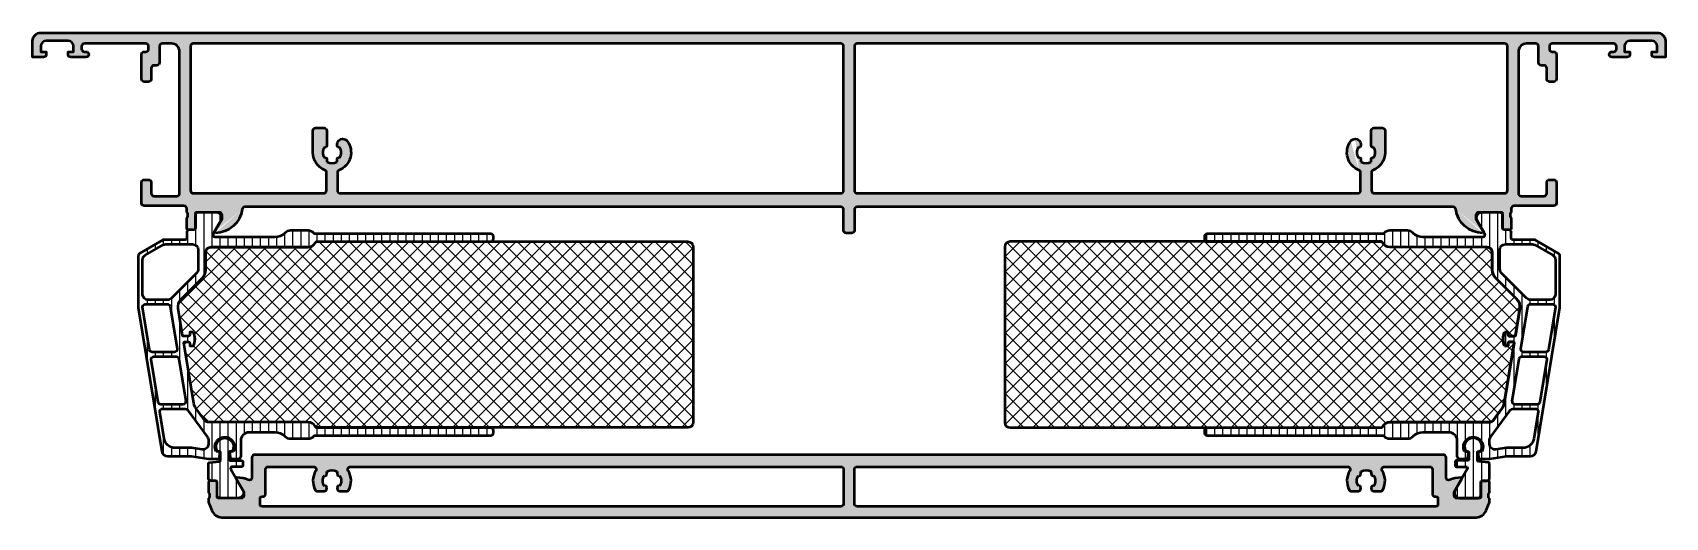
# Model space of a CAD drawing. Extents: x -30 to 270, y 11 to 100.
import ezdxf

# ---------------------------------------------------------------- set-up
doc = ezdxf.new("R2010")
doc.units = 0
for name, color, linetype, lineweight in [('0S-Alu contour', 7, 'Continuous', 50), ('0S-Alu hatch', 252, 'Continuous', 25), ('0S-Plastic contour', 254, 'Continuous', 50), ('0S-Plastic hatch', 253, 'Continuous', 25), ('0S-PT contour', 91, 'Continuous', 50), ('0S-PT hatch', 103, 'Continuous', 25)]:
    doc.layers.add(name, color=color, linetype=linetype, lineweight=lineweight)

# ---------------------------------------------------------------- blocks, each defined once
blk = doc.blocks.new('469750__48097F9B_A239_495B_B343_529F0CD094D3_')
at = {"layer": '0S-Alu hatch'}
h = blk.add_hatch(color=256, dxfattribs=at)
edge = h.paths.add_edge_path()
edge.add_line((263, 95.5), (260.2, 95.5))
edge.add_ellipse((260.2, 96), major_axis=(-0.5, 0), ratio=1, start_angle=-90, end_angle=90, ccw=False)
edge.add_line((260.2, 96.5), (260.5, 96.5))
edge.add_arc((260.5, 97), 0.5, 270, 360)
edge.add_line((261, 97), (261, 97.5))
edge.add_arc((260.5, 97.5), 0.5, 0, 90)
edge.add_line((260.5, 98), (249.2, 98))
edge.add_arc((249.2, 97.5), 0.5, 90, 180)
edge.add_line((248.7, 97.5), (248.7, 97))
edge.add_arc((249.2, 97), 0.5, 180, 270)
edge.add_line((249.2, 96.5), (249.5, 96.5))
edge.add_ellipse((249.5, 96), major_axis=(-0.5, 0), ratio=1, start_angle=180, end_angle=270, ccw=False)
edge.add_line((250, 96), (250, 91.5))
edge.add_ellipse((249.5, 91.5), major_axis=(-0.5, 0), ratio=1, start_angle=90, end_angle=180, ccw=False)
edge.add_line((249.5, 91), (248.7, 91))
edge.add_ellipse((248.7, 91.5), major_axis=(-0.5, 0), ratio=1, start_angle=0, end_angle=90, ccw=False)
edge.add_line((248.2, 91.5), (248.2, 93.5))
edge.add_arc((247.7, 93.5), 0.5, 0, 90)
edge.add_line((247.7, 94), (247.2, 94))
edge.add_ellipse((247.2, 94.5), major_axis=(-0.5, 0), ratio=1, start_angle=0, end_angle=90, ccw=False)
edge.add_line((246.7, 94.5), (246.7, 97.5))
edge.add_arc((246.2, 97.5), 0.5, 0, 90)
edge.add_line((246.2, 98), (244.5, 98))
edge.add_arc((244.5, 96.5), 1.5, 90, 180)
edge.add_line((243, 96.5), (243, 70.5))
edge.add_arc((243.5, 70.5), 0.5, 180, 270)
edge.add_line((243.5, 70), (247.7, 70))
edge.add_arc((247.7, 70.5), 0.5, 270, 360)
edge.add_line((248.2, 70.5), (248.2, 72.5))
edge.add_ellipse((248.7, 72.5), major_axis=(-0.5, 0), ratio=1, start_angle=270, end_angle=360, ccw=False)
edge.add_line((248.7, 73), (249.5, 73))
edge.add_ellipse((249.5, 72.5), major_axis=(-0.5, 0), ratio=1, start_angle=180, end_angle=270, ccw=False)
edge.add_line((250, 72.5), (250, 68.7))
edge.add_ellipse((249.5, 68.7), major_axis=(-0.5, 0), ratio=1, start_angle=90, end_angle=180, ccw=False)
edge.add_line((249.5, 68.2), (242.2, 68.2))
edge.add_arc((242.2, 67.7), 0.5, 90, 180)
edge.add_line((241.7, 67.7), (241.7, 67))
edge.add_arc((241.8, 66.72), 0.3, 109.4712, 180)
edge.add_line((241.5, 66.72), (241.5, 66.28))
edge.add_arc((241.8, 66.28), 0.3, 180, 250.5288)
edge.add_line((241.7, 66), (241.7, 64.1))
edge.add_ellipse((241.4, 64.1), major_axis=(-0.3, 0), ratio=1, start_angle=90, end_angle=180, ccw=False)
edge.add_line((241.4, 63.8), (240.41, 63.8))
edge.add_ellipse((240.41, 64.1), major_axis=(-0.3, 0), ratio=1, start_angle=0, end_angle=90, ccw=False)
edge.add_line((240.11, 64.1), (240.11, 66.8))
edge.add_arc((239.91, 66.8), 0.2, 0, 90)
edge.add_line((239.91, 67), (235.7, 67))
edge.add_arc((235.7, 66.5), 0.5, 90, 180)
edge.add_line((235.2, 66.5), (235.2, 65.8))
edge.add_line((235.2, 65.8), (236.58, 63.41))
edge.add_ellipse((236.46, 63.34), major_axis=(-0.138, 0), ratio=1, start_angle=90, end_angle=210, ccw=False)
edge.add_ellipse((236.46, 68.2), major_axis=(-5, 0), ratio=1, start_angle=7.312, end_angle=90, ccw=False)
edge.add_arc((231.01, 67.5), 0.5, 7.312, 90)
edge.add_line((231.01, 68), (121.5, 68))
edge.add_arc((121.5, 67.5), 0.5, 90, 180)
edge.add_line((121, 67.5), (121, 63.7))
edge.add_ellipse((120.5, 63.7), major_axis=(-0.5, 0), ratio=1, start_angle=90, end_angle=180, ccw=False)
edge.add_line((120.5, 63.2), (119.5, 63.2))
edge.add_ellipse((119.5, 63.7), major_axis=(-0.5, 0), ratio=1, start_angle=0, end_angle=90, ccw=False)
edge.add_line((119, 63.7), (119, 67.5))
edge.add_arc((118.5, 67.5), 0.5, 0, 90)
edge.add_line((118.5, 68), (8.99, 68))
edge.add_arc((8.99, 67.5), 0.5, 90, 172.688)
edge.add_ellipse((3.54, 68.2), major_axis=(-5, 0), ratio=1, start_angle=90, end_angle=172.688, ccw=False)
edge.add_ellipse((3.54, 63.34), major_axis=(-0.138, 0), ratio=1, start_angle=-30, end_angle=90, ccw=False)
edge.add_line((3.42, 63.41), (4.8, 65.8))
edge.add_line((4.8, 65.8), (4.8, 66.5))
edge.add_arc((4.3, 66.5), 0.5, 0, 90)
edge.add_line((4.3, 67), (0.09, 67))
edge.add_arc((0.09, 66.8), 0.2, 90, 180)
edge.add_line((-0.11, 66.8), (-0.11, 64.1))
edge.add_ellipse((-0.41, 64.1), major_axis=(-0.3, 0), ratio=1, start_angle=90, end_angle=180, ccw=False)
edge.add_line((-0.41, 63.8), (-1.4, 63.8))
edge.add_ellipse((-1.4, 64.1), major_axis=(-0.3, 0), ratio=1, start_angle=0, end_angle=90, ccw=False)
edge.add_line((-1.7, 64.1), (-1.7, 66))
edge.add_arc((-1.8, 66.28), 0.3, 289.4712, 360)
edge.add_line((-1.5, 66.28), (-1.5, 66.72))
edge.add_arc((-1.8, 66.72), 0.3, 0, 70.5288)
edge.add_line((-1.7, 67), (-1.7, 67.7))
edge.add_arc((-2.2, 67.7), 0.5, 0, 90)
edge.add_line((-2.2, 68.2), (-9.5, 68.2))
edge.add_ellipse((-9.5, 68.7), major_axis=(-0.5, 0), ratio=1, start_angle=0, end_angle=90, ccw=False)
edge.add_line((-10, 68.7), (-10, 72.5))
edge.add_ellipse((-9.5, 72.5), major_axis=(-0.5, 0), ratio=1, start_angle=270, end_angle=360, ccw=False)
edge.add_line((-9.5, 73), (-8.7, 73))
edge.add_ellipse((-8.7, 72.5), major_axis=(-0.5, 0), ratio=1, start_angle=180, end_angle=270, ccw=False)
edge.add_line((-8.2, 72.5), (-8.2, 70.5))
edge.add_arc((-7.7, 70.5), 0.5, 180, 270)
edge.add_line((-7.7, 70), (-3.5, 70))
edge.add_arc((-3.5, 70.5), 0.5, 270, 360)
edge.add_line((-3, 70.5), (-3, 96.5))
edge.add_arc((-4.5, 96.5), 1.5, 0, 90)
edge.add_line((-4.5, 98), (-6.2, 98))
edge.add_arc((-6.2, 97.5), 0.5, 90, 180)
edge.add_line((-6.7, 97.5), (-6.7, 94.5))
edge.add_ellipse((-7.2, 94.5), major_axis=(-0.5, 0), ratio=1, start_angle=90, end_angle=180, ccw=False)
edge.add_line((-7.2, 94), (-7.7, 94))
edge.add_arc((-7.7, 93.5), 0.5, 90, 180)
edge.add_line((-8.2, 93.5), (-8.2, 91.5))
edge.add_ellipse((-8.7, 91.5), major_axis=(-0.5, 0), ratio=1, start_angle=90, end_angle=180, ccw=False)
edge.add_line((-8.7, 91), (-9.5, 91))
edge.add_ellipse((-9.5, 91.5), major_axis=(-0.5, 0), ratio=1, start_angle=0, end_angle=90, ccw=False)
edge.add_line((-10, 91.5), (-10, 96))
edge.add_ellipse((-9.5, 96), major_axis=(-0.5, 0), ratio=1, start_angle=270, end_angle=360, ccw=False)
edge.add_line((-9.5, 96.5), (-9.2, 96.5))
edge.add_arc((-9.2, 97), 0.5, 270, 360)
edge.add_line((-8.7, 97), (-8.7, 97.5))
edge.add_arc((-9.2, 97.5), 0.5, 0, 90)
edge.add_line((-9.2, 98), (-20.5, 98))
edge.add_arc((-20.5, 97.5), 0.5, 90, 180)
edge.add_line((-21, 97.5), (-21, 97))
edge.add_arc((-20.5, 97), 0.5, 180, 270)
edge.add_line((-20.5, 96.5), (-20.2, 96.5))
edge.add_ellipse((-20.2, 96), major_axis=(-0.5, 0), ratio=1, start_angle=90, end_angle=270, ccw=False)
edge.add_line((-20.2, 95.5), (-23, 95.5))
edge.add_ellipse((-23, 96), major_axis=(-0.5, 0), ratio=1, start_angle=0, end_angle=90, ccw=False)
edge.add_line((-23.5, 96), (-23.5, 96.5))
edge.add_line((-23.5, 96.5), (-22.5, 96.5))
edge.add_line((-22.5, 96.5), (-22.5, 97.5))
edge.add_arc((-23.5, 97.5), 1, 0, 90)
edge.add_line((-23.5, 98.5), (-27.5, 98.5))
edge.add_arc((-27.5, 97.5), 1, 90, 180)
edge.add_line((-28.5, 97.5), (-28.5, 96.5))
edge.add_line((-28.5, 96.5), (-27.5, 96.5))
edge.add_line((-27.5, 96.5), (-27.5, 96))
edge.add_ellipse((-28, 96), major_axis=(-0.5, 0), ratio=1, start_angle=90, end_angle=180, ccw=False)
edge.add_line((-28, 95.5), (-30, 95.5))
edge.add_line((-30, 95.5), (-30, 98.5))
edge.add_ellipse((-28.5, 98.5), major_axis=(-1.5, 0), ratio=1, start_angle=270, end_angle=360, ccw=False)
edge.add_line((-28.5, 100), (268.5, 100))
edge.add_ellipse((268.5, 98.5), major_axis=(-1.5, 0), ratio=1, start_angle=180, end_angle=270, ccw=False)
edge.add_line((270, 98.5), (270, 95.5))
edge.add_line((270, 95.5), (268, 95.5))
edge.add_ellipse((268, 96), major_axis=(-0.5, 0), ratio=1, start_angle=0, end_angle=90, ccw=False)
edge.add_line((267.5, 96), (267.5, 96.5))
edge.add_line((267.5, 96.5), (268.5, 96.5))
edge.add_line((268.5, 96.5), (268.5, 97.5))
edge.add_arc((267.5, 97.5), 1, 0, 90)
edge.add_line((267.5, 98.5), (263.5, 98.5))
edge.add_arc((263.5, 97.5), 1, 90, 180)
edge.add_line((262.5, 97.5), (262.5, 96.5))
edge.add_line((262.5, 96.5), (263.5, 96.5))
edge.add_line((263.5, 96.5), (263.5, 96))
edge.add_ellipse((263, 96), major_axis=(-0.5, 0), ratio=1, start_angle=90, end_angle=180, ccw=False)
edge = h.paths.add_edge_path()
edge.add_arc((240.5, 97.5), 0.5, 0, 90)
edge.add_line((240.5, 98), (121.5, 98))
edge.add_arc((121.5, 97.5), 0.5, 90, 180)
edge.add_line((121, 97.5), (121, 71))
edge.add_arc((121.5, 71), 0.5, 180, 270)
edge.add_line((121.5, 70.5), (213.5, 70.5))
edge.add_arc((213.5, 71), 0.5, 270, 360)
edge.add_line((214, 71), (214, 74.29))
edge.add_arc((213.5, 74.29), 0.5, 0, 67.9757)
edge.add_ellipse((215, 78), major_axis=(-3.5, 0), ratio=1, start_angle=-36.8699, end_angle=67.9757, ccw=False)
edge.add_ellipse((213, 79.5), major_axis=(-1, 0), ratio=1, start_angle=270, end_angle=323.1301, ccw=False)
edge.add_line((213, 80.5), (213.05, 80.5))
edge.add_ellipse((213.05, 79.5), major_axis=(-1, 0), ratio=1, start_angle=180, end_angle=270, ccw=False)
edge.add_line((214.05, 79.5), (214.05, 79.23))
edge.add_ellipse((213.75, 79.23), major_axis=(-0.3, 0), ratio=1, start_angle=60.0622, end_angle=180, ccw=False)
edge.add_arc((215, 78), 1.7, 145.4229, 214.5771)
edge.add_ellipse((213.75, 76.78), major_axis=(-0.3, 0), ratio=1, start_angle=180, end_angle=299.9378, ccw=False)
edge.add_line((214.05, 76.78), (214.05, 76.3))
edge.add_arc((215, 78), 1.95, 240.8446, 299.1554)
edge.add_line((215.95, 76.3), (215.95, 76.78))
edge.add_ellipse((216.25, 76.78), major_axis=(-0.3, 0), ratio=1, start_angle=240.0622, end_angle=360, ccw=False)
edge.add_arc((215, 78), 1.7, 325.4229, 394.5771)
edge.add_ellipse((216.25, 79.23), major_axis=(-0.3, 0), ratio=1, start_angle=0, end_angle=119.9378, ccw=False)
edge.add_line((215.95, 79.23), (215.95, 82))
edge.add_ellipse((216.45, 82), major_axis=(-0.5, 0), ratio=1, start_angle=270, end_angle=360, ccw=False)
edge.add_line((216.45, 82.5), (218, 82.5))
edge.add_ellipse((218, 82), major_axis=(-0.5, 0), ratio=1, start_angle=180, end_angle=270, ccw=False)
edge.add_line((218.5, 82), (218.5, 78))
edge.add_ellipse((215, 78), major_axis=(-3.5, 0), ratio=1, start_angle=112.0243, end_angle=180, ccw=False)
edge.add_arc((216.5, 74.29), 0.5, 112.0243, 180)
edge.add_line((216, 74.29), (216, 71))
edge.add_arc((216.5, 71), 0.5, 180, 270)
edge.add_line((216.5, 70.5), (240.5, 70.5))
edge.add_arc((240.5, 71), 0.5, 270, 360)
edge.add_line((241, 71), (241, 97.5))
edge = h.paths.add_edge_path()
edge.add_arc((118.5, 97.5), 0.5, 0, 90)
edge.add_line((118.5, 98), (-0.5, 98))
edge.add_arc((-0.5, 97.5), 0.5, 90, 180)
edge.add_line((-1, 97.5), (-1, 71))
edge.add_arc((-0.5, 71), 0.5, 180, 270)
edge.add_line((-0.5, 70.5), (23.5, 70.5))
edge.add_arc((23.5, 71), 0.5, 270, 360)
edge.add_line((24, 71), (24, 74.29))
edge.add_arc((23.5, 74.29), 0.5, 0, 67.9757)
edge.add_ellipse((25, 78), major_axis=(-3.5, 0), ratio=1, start_angle=0, end_angle=67.9757, ccw=False)
edge.add_line((21.5, 78), (21.5, 82))
edge.add_ellipse((22, 82), major_axis=(-0.5, 0), ratio=1, start_angle=270, end_angle=360, ccw=False)
edge.add_line((22, 82.5), (23.55, 82.5))
edge.add_ellipse((23.55, 82), major_axis=(-0.5, 0), ratio=1, start_angle=180, end_angle=270, ccw=False)
edge.add_line((24.05, 82), (24.05, 79.23))
edge.add_ellipse((23.75, 79.23), major_axis=(-0.3, 0), ratio=1, start_angle=60.0622, end_angle=180, ccw=False)
edge.add_arc((25, 78), 1.7, 145.4229, 214.5771)
edge.add_ellipse((23.75, 76.78), major_axis=(-0.3, 0), ratio=1, start_angle=180, end_angle=299.9378, ccw=False)
edge.add_line((24.05, 76.78), (24.05, 76.3))
edge.add_arc((25, 78), 1.95, 240.8446, 299.1554)
edge.add_line((25.95, 76.3), (25.95, 76.78))
edge.add_ellipse((26.25, 76.78), major_axis=(-0.3, 0), ratio=1, start_angle=240.0622, end_angle=360, ccw=False)
edge.add_arc((25, 78), 1.7, 325.4229, 394.5771)
edge.add_ellipse((26.25, 79.23), major_axis=(-0.3, 0), ratio=1, start_angle=0, end_angle=119.9378, ccw=False)
edge.add_line((25.95, 79.23), (25.95, 79.5))
edge.add_ellipse((26.95, 79.5), major_axis=(-1, 0), ratio=1, start_angle=270, end_angle=360, ccw=False)
edge.add_line((26.95, 80.5), (27, 80.5))
edge.add_ellipse((27, 79.5), major_axis=(-1, 0), ratio=1, start_angle=216.8699, end_angle=270, ccw=False)
edge.add_ellipse((25, 78), major_axis=(-3.5, 0), ratio=1, start_angle=112.0243, end_angle=216.8699, ccw=False)
edge.add_arc((26.5, 74.29), 0.5, 112.0243, 180)
edge.add_line((26, 74.29), (26, 71))
edge.add_arc((26.5, 71), 0.5, 180, 270)
edge.add_line((26.5, 70.5), (118.5, 70.5))
edge.add_arc((118.5, 71), 0.5, 270, 360)
edge.add_line((119, 71), (119, 97.5))
at = {"layer": '0S-Alu contour', "color": 7}
for points in [[(-28.5, 100), (268.5, 100)], [(-28, 95.5), (-30, 95.5), (-30, 98.5)], [(-28.5, 97.5), (-28.5, 96.5), (-27.5, 96.5), (-27.5, 96)], [(-23.5, 98.5), (-27.5, 98.5)], [(-23.5, 96), (-23.5, 96.5), (-22.5, 96.5), (-22.5, 97.5)], [(-21, 97.5), (-21, 97)], [(-9.2, 98), (-20.5, 98)], [(-20.5, 96.5), (-20.2, 96.5)], [(-10, 91.5), (-10, 96)], [(-9.5, 96.5), (-9.2, 96.5)], [(-8.7, 97), (-8.7, 97.5)], [(-6.7, 97.5), (-6.7, 94.5)], [(-4.5, 98), (-6.2, 98)], [(-3, 70.5), (-3, 96.5)], [(-1, 97.5), (-1, 71)], [(118.5, 98), (-0.5, 98)], [(119, 71), (119, 97.5)], [(121, 97.5), (121, 71)], [(240.5, 98), (121.5, 98)], [(241, 71), (241, 97.5)], [(243, 96.5), (243, 70.5)], [(246.2, 98), (244.5, 98)], [(246.7, 94.5), (246.7, 97.5)], [(248.7, 97.5), (248.7, 97)], [(260.5, 98), (249.2, 98)], [(249.2, 96.5), (249.5, 96.5)], [(250, 96), (250, 91.5)], [(260.2, 96.5), (260.5, 96.5)], [(261, 97), (261, 97.5)], [(262.5, 97.5), (262.5, 96.5), (263.5, 96.5), (263.5, 96)], [(267.5, 98.5), (263.5, 98.5)], [(267.5, 96), (267.5, 96.5), (268.5, 96.5), (268.5, 97.5)], [(270, 98.5), (270, 95.5), (268, 95.5)], [(-20.2, 95.5), (-23, 95.5)], [(-8.2, 93.5), (-8.2, 91.5)], [(-7.2, 94), (-7.7, 94)], [(247.7, 94), (247.2, 94)], [(248.2, 91.5), (248.2, 93.5)], [(263, 95.5), (260.2, 95.5)], [(-8.7, 91), (-9.5, 91)], [(249.5, 91), (248.7, 91)], [(21.5, 78), (21.5, 82)], [(22, 82.5), (23.55, 82.5)], [(24.05, 82), (24.05, 79.23)], [(215.95, 79.23), (215.95, 82)], [(216.45, 82.5), (218, 82.5)], [(218.5, 82), (218.5, 78)], [(25.95, 79.23), (25.95, 79.5)], [(26.95, 80.5), (27, 80.5)], [(213, 80.5), (213.05, 80.5)], [(214.05, 79.5), (214.05, 79.23)], [(24.05, 76.78), (24.05, 76.3)], [(25.95, 76.3), (25.95, 76.78)], [(214.05, 76.78), (214.05, 76.3)], [(215.95, 76.3), (215.95, 76.78)], [(-10, 68.7), (-10, 72.5)], [(-9.5, 73), (-8.7, 73)], [(-8.2, 72.5), (-8.2, 70.5)], [(24, 71), (24, 74.29)], [(26, 74.29), (26, 71)], [(214, 71), (214, 74.29)], [(216, 74.29), (216, 71)], [(248.2, 70.5), (248.2, 72.5)], [(248.7, 73), (249.5, 73)], [(250, 72.5), (250, 68.7)], [(-7.7, 70), (-3.5, 70)], [(-0.5, 70.5), (23.5, 70.5)], [(26.5, 70.5), (118.5, 70.5)], [(121.5, 70.5), (213.5, 70.5)], [(216.5, 70.5), (240.5, 70.5)], [(243.5, 70), (247.7, 70)], [(-2.2, 68.2), (-9.5, 68.2)], [(-1.7, 67), (-1.7, 67.7)], [(-1.7, 64.1), (-1.7, 66)], [(-1.5, 66.28), (-1.5, 66.72)], [(-0.11, 66.8), (-0.11, 64.1)], [(4.3, 67), (0.09, 67)], [(3.42, 63.41), (4.8, 65.8), (4.8, 66.5)], [(118.5, 68), (8.99, 68)], [(119, 63.7), (119, 67.5)], [(121, 67.5), (121, 63.7)], [(231.01, 68), (121.5, 68)], [(235.2, 66.5), (235.2, 65.8), (236.58, 63.41)], [(239.91, 67), (235.7, 67)], [(240.11, 64.1), (240.11, 66.8)], [(241.5, 66.72), (241.5, 66.28)], [(241.7, 67.7), (241.7, 67)], [(241.7, 66), (241.7, 64.1)], [(249.5, 68.2), (242.2, 68.2)], [(-0.41, 63.8), (-1.4, 63.8)], [(120.5, 63.2), (119.5, 63.2)], [(241.4, 63.8), (240.41, 63.8)]]:
    blk.add_lwpolyline(points, dxfattribs=at)
at = {"layer": '0S-Alu contour', "color": 7, "extrusion": (0, 0, -1)}
for centre, radius, start, end in [((28.5, 98.5), 1.5, 0, 90), ((-268.5, 98.5), 1.5, 90, 180), ((28, 96), 0.5, 180, 270), ((23, 96), 0.5, 270, 0), ((20.2, 96), 0.5, 90, 270), ((9.5, 96), 0.5, 0, 90), ((-249.5, 96), 0.5, 90, 180), ((-260.2, 96), 0.5, 270, 90), ((-263, 96), 0.5, 180, 270), ((-268, 96), 0.5, 270, 0), ((7.2, 94.5), 0.5, 180, 270), ((-247.2, 94.5), 0.5, 270, 0), ((9.5, 91.5), 0.5, 270, 0), ((8.7, 91.5), 0.5, 180, 270), ((-248.7, 91.5), 0.5, 270, 0), ((-249.5, 91.5), 0.5, 180, 270), ((-22, 82), 0.5, 0, 90), ((-23.55, 82), 0.5, 90, 180), ((-216.45, 82), 0.5, 0, 90), ((-218, 82), 0.5, 90, 180), ((-25, 78), 3.5, 292.0243, 0), ((-23.75, 79.23), 0.3, 180, 299.9378), ((-26.95, 79.5), 1, 0, 90), ((-26.25, 79.23), 0.3, 240.0622, 0), ((-25, 78), 3.5, 143.1301, 247.9757), ((-27, 79.5), 1, 90, 143.1301), ((-215, 78), 3.5, 292.0243, 36.8699), ((-213, 79.5), 1, 36.8699, 90), ((-213.05, 79.5), 1, 90, 180), ((-213.75, 79.23), 0.3, 180, 299.9378), ((-216.25, 79.23), 0.3, 240.0622, 0), ((-215, 78), 3.5, 180, 247.9757), ((-23.75, 76.78), 0.3, 60.0622, 180), ((-26.25, 76.78), 0.3, 0, 119.9378), ((-213.75, 76.78), 0.3, 60.0622, 180), ((-216.25, 76.78), 0.3, 0, 119.9378), ((9.5, 72.5), 0.5, 0, 90), ((8.7, 72.5), 0.5, 90, 180), ((-248.7, 72.5), 0.5, 0, 90), ((-249.5, 72.5), 0.5, 90, 180), ((9.5, 68.7), 0.5, 270, 0), ((-3.54, 68.2), 5, 187.312, 270), ((-236.46, 68.2), 5, 270, 352.688), ((-249.5, 68.7), 0.5, 180, 270), ((1.4, 64.1), 0.3, 270, 0), ((0.41, 64.1), 0.3, 180, 270), ((-3.54, 63.34), 0.138, 270, 30), ((-119.5, 63.7), 0.5, 270, 0), ((-120.5, 63.7), 0.5, 180, 270), ((-236.46, 63.34), 0.138, 150, 270), ((-240.41, 64.1), 0.3, 270, 0), ((-241.4, 64.1), 0.3, 180, 270)]:
    blk.add_arc(centre, radius, start, end, dxfattribs=at)
at = {"layer": '0S-Alu contour', "color": 7}
for centre, radius, start, end in [((-27.5, 97.5), 1, 90, 180), ((-23.5, 97.5), 1, 0, 90), ((-20.5, 97.5), 0.5, 90, 180), ((-20.5, 97), 0.5, 180, 270), ((-9.2, 97.5), 0.5, 0, 90), ((-9.2, 97), 0.5, 270, 0), ((-6.2, 97.5), 0.5, 90, 180), ((-4.5, 96.5), 1.5, 0, 90), ((-0.5, 97.5), 0.5, 90, 180), ((118.5, 97.5), 0.5, 0, 90), ((121.5, 97.5), 0.5, 90, 180), ((240.5, 97.5), 0.5, 0, 90), ((244.5, 96.5), 1.5, 90, 180), ((246.2, 97.5), 0.5, 0, 90), ((249.2, 97.5), 0.5, 90, 180), ((249.2, 97), 0.5, 180, 270), ((260.5, 97.5), 0.5, 0, 90), ((260.5, 97), 0.5, 270, 0), ((263.5, 97.5), 1, 90, 180), ((267.5, 97.5), 1, 0, 90), ((-7.7, 93.5), 0.5, 90, 180), ((247.7, 93.5), 0.5, 0, 90), ((25, 78), 1.7, 145.4229, 214.5771), ((25, 78), 1.7, 325.4229, 34.5771), ((215, 78), 1.7, 145.4229, 214.5771), ((215, 78), 1.7, 325.4229, 34.5771), ((25, 78), 1.95, 240.8446, 299.1554), ((215, 78), 1.95, 240.8446, 299.1554), ((23.5, 74.29), 0.5, 0, 67.9757), ((26.5, 74.29), 0.5, 112.0243, 180), ((213.5, 74.29), 0.5, 0, 67.9757), ((216.5, 74.29), 0.5, 112.0243, 180), ((-7.7, 70.5), 0.5, 180, 270), ((-3.5, 70.5), 0.5, 270, 0), ((-0.5, 71), 0.5, 180, 270), ((23.5, 71), 0.5, 270, 0), ((26.5, 71), 0.5, 180, 270), ((118.5, 71), 0.5, 270, 0), ((121.5, 71), 0.5, 180, 270), ((213.5, 71), 0.5, 270, 0), ((216.5, 71), 0.5, 180, 270), ((240.5, 71), 0.5, 270, 0), ((243.5, 70.5), 0.5, 180, 270), ((247.7, 70.5), 0.5, 270, 0), ((-2.2, 67.7), 0.5, 0, 90), ((-1.8, 66.72), 0.3, 0, 70.5288), ((-1.8, 66.28), 0.3, 289.4712, 0), ((0.09, 66.8), 0.2, 90, 180), ((4.3, 66.5), 0.5, 0, 90), ((8.99, 67.5), 0.5, 90, 172.688), ((118.5, 67.5), 0.5, 0, 90), ((121.5, 67.5), 0.5, 90, 180), ((231.01, 67.5), 0.5, 7.312, 90), ((235.7, 66.5), 0.5, 90, 180), ((239.91, 66.8), 0.2, 0, 90), ((241.8, 66.72), 0.3, 109.4712, 180), ((241.8, 66.28), 0.3, 180, 250.5288), ((242.2, 67.7), 0.5, 90, 180)]:
    blk.add_arc(centre, radius, start, end, dxfattribs=at)
blk = doc.blocks.new('475390__600B3A67_5646_4231_B500_676D668C3076_')
at = {"layer": '0S-PT hatch'}
h = blk.add_hatch(dxfattribs=at)
h.set_pattern_fill('ANSI37', color=256, scale=0.625, angle=90, style=0)
edge = h.paths.add_edge_path()
edge.add_line((217.76, 61.63), (149.6, 61.63))
edge.add_arc((149.6, 60.65), 0.98, 90, 180)
edge.add_line((148.62, 60.65), (148.62, 28.45))
edge.add_arc((149.6, 28.45), 0.98, 180, 270)
edge.add_line((149.6, 27.47), (217.76, 27.47))
edge.add_arc((217.76, 27.75), 0.28, 270, 333.6122)
edge.add_ellipse((219.37, 26.95), major_axis=(-1.52, 0), ratio=1, start_angle=270, end_angle=333.6122, ccw=False)
edge.add_line((219.37, 28.47), (237.64, 28.47))
edge.add_arc((237.64, 29.45), 0.98, 270, 324)
edge.add_line((238.43, 28.88), (240.02, 31.06))
edge.add_arc((238.42, 32.23), 1.98, 324, 350.6398)
edge.add_line((240.37, 31.91), (242.21, 43.02))
edge.add_arc((242.03, 43.05), 0.18, 350.6398, 450)
edge.add_line((242.03, 43.23), (241.39, 43.23))
edge.add_arc((241.39, 42.95), 0.28, 90, 180)
edge.add_line((241.11, 42.95), (241.11, 42.48))
edge.add_line((241.11, 42.48), (240.44, 42.48))
edge.add_ellipse((243.29, 43.75), major_axis=(-3.12, 0), ratio=1, start_angle=-24.0197, end_angle=24.0197, ccw=False)
edge.add_line((240.44, 45.02), (241.11, 45.02))
edge.add_line((241.11, 45.02), (241.11, 44.55))
edge.add_arc((241.39, 44.55), 0.28, 180, 270)
edge.add_line((241.39, 44.27), (242.26, 44.27))
edge.add_arc((242.26, 44.45), 0.18, 270, 350.6398)
edge.add_line((242.44, 44.42), (243.25, 49.33))
edge.add_arc((241.29, 49.65), 1.98, 350.6398, 405)
edge.add_line((242.69, 51.05), (238.77, 54.97))
edge.add_ellipse((240.2, 56.4), major_axis=(-2.02, 0), ratio=1, start_angle=0, end_angle=45, ccw=False)
edge.add_line((238.18, 56.4), (238.18, 59.65))
edge.add_arc((237.2, 59.65), 0.98, 0, 90)
edge.add_line((237.2, 60.63), (219.37, 60.63))
edge.add_ellipse((219.37, 62.15), major_axis=(-1.52, 0), ratio=1, start_angle=26.3878, end_angle=90, ccw=False)
edge.add_arc((217.76, 61.35), 0.28, 26.3878, 90)
at = {"layer": '0S-PT contour', "color": 7}
for points in [[(148.62, 60.65), (148.62, 28.45)], [(217.76, 61.63), (149.6, 61.63)], [(237.2, 60.63), (219.37, 60.63)], [(238.18, 56.4), (238.18, 59.65)], [(242.69, 51.05), (238.77, 54.97)], [(242.44, 44.42), (243.25, 49.33)], [(240.44, 45.02), (241.11, 45.02), (241.11, 44.55)], [(240.37, 31.91), (242.21, 43.02)], [(241.11, 42.95), (241.11, 42.48), (240.44, 42.48)], [(241.39, 44.27), (242.26, 44.27)], [(242.03, 43.23), (241.39, 43.23)], [(238.43, 28.88), (240.02, 31.06)], [(149.6, 27.47), (217.76, 27.47)], [(219.37, 28.47), (237.64, 28.47)]]:
    blk.add_lwpolyline(points, dxfattribs=at)
for centre, radius, start, end in [((149.6, 60.65), 0.98, 90, 180), ((217.76, 61.35), 0.28, 26.3878, 90), ((237.2, 59.65), 0.98, 0, 90), ((241.29, 49.65), 1.98, 350.6398, 45), ((241.39, 44.55), 0.28, 180, 270), ((241.39, 42.95), 0.28, 90, 180), ((242.03, 43.05), 0.18, 350.6398, 90), ((242.26, 44.45), 0.18, 270, 350.6398), ((238.42, 32.23), 1.98, 324, 350.6398), ((149.6, 28.45), 0.98, 180, 270), ((217.76, 27.75), 0.28, 270, 333.6122), ((237.64, 29.45), 0.98, 270, 324)]:
    blk.add_arc(centre, radius, start, end, dxfattribs=at)
at = {"layer": '0S-PT contour', "color": 7, "extrusion": (0, 0, -1)}
for centre, radius, start, end in [((-219.37, 62.15), 1.52, 270, 333.6122), ((-240.2, 56.4), 2.02, 315, 0), ((-243.29, 43.75), 3.12, 335.9803, 24.0197), ((-219.37, 26.95), 1.52, 26.3878, 90)]:
    blk.add_arc(centre, radius, start, end, dxfattribs=at)
blk = doc.blocks.new('475390__2A823A76_D76B_40A7_A6BD_E8DCB4543F2E_')
at = {"layer": '0S-PT hatch'}
h = blk.add_hatch(dxfattribs=at)
h.set_pattern_fill('ANSI37', color=256, scale=0.625, angle=90, style=0)
edge = h.paths.add_edge_path()
edge.add_line((22.24, 61.63), (90.4, 61.63))
edge.add_ellipse((90.4, 60.65), major_axis=(-0.98, 0), ratio=1, start_angle=180, end_angle=270, ccw=False)
edge.add_line((91.38, 60.65), (91.38, 28.45))
edge.add_ellipse((90.4, 28.45), major_axis=(-0.98, 0), ratio=1, start_angle=90, end_angle=180, ccw=False)
edge.add_line((90.4, 27.47), (22.24, 27.47))
edge.add_ellipse((22.24, 27.75), major_axis=(-0.28, 0), ratio=1, start_angle=26.3878, end_angle=90, ccw=False)
edge.add_arc((20.62, 26.95), 1.52, 26.3878, 90)
edge.add_line((20.62, 28.47), (2.36, 28.47))
edge.add_ellipse((2.36, 29.45), major_axis=(-0.98, 0), ratio=1, start_angle=36, end_angle=90, ccw=False)
edge.add_line((1.57, 28.88), (-0.02, 31.06))
edge.add_ellipse((1.58, 32.23), major_axis=(-1.98, 0), ratio=1, start_angle=9.3602, end_angle=36, ccw=False)
edge.add_line((-0.37, 31.91), (-2.21, 43.02))
edge.add_ellipse((-2.03, 43.05), major_axis=(-0.18, 0), ratio=1, start_angle=-90, end_angle=9.3602, ccw=False)
edge.add_line((-2.03, 43.23), (-1.39, 43.23))
edge.add_ellipse((-1.39, 42.95), major_axis=(-0.28, 0), ratio=1, start_angle=180, end_angle=270, ccw=False)
edge.add_line((-1.11, 42.95), (-1.11, 42.48))
edge.add_line((-1.11, 42.48), (-0.44, 42.48))
edge.add_arc((-3.29, 43.75), 3.12, 335.9803, 384.0197)
edge.add_line((-0.44, 45.02), (-1.11, 45.02))
edge.add_line((-1.11, 45.02), (-1.11, 44.55))
edge.add_ellipse((-1.39, 44.55), major_axis=(-0.28, 0), ratio=1, start_angle=90, end_angle=180, ccw=False)
edge.add_line((-1.39, 44.27), (-2.26, 44.27))
edge.add_ellipse((-2.26, 44.45), major_axis=(-0.18, 0), ratio=1, start_angle=9.3602, end_angle=90, ccw=False)
edge.add_line((-2.44, 44.42), (-3.25, 49.33))
edge.add_ellipse((-1.29, 49.65), major_axis=(-1.98, 0), ratio=1, start_angle=-45, end_angle=9.3602, ccw=False)
edge.add_line((-2.69, 51.05), (1.23, 54.97))
edge.add_arc((-0.2, 56.4), 2.02, 315, 360)
edge.add_line((1.82, 56.4), (1.82, 59.65))
edge.add_ellipse((2.8, 59.65), major_axis=(-0.98, 0), ratio=1, start_angle=270, end_angle=360, ccw=False)
edge.add_line((2.8, 60.63), (20.62, 60.63))
edge.add_arc((20.62, 62.15), 1.52, 270, 333.6122)
edge.add_ellipse((22.24, 61.35), major_axis=(-0.28, 0), ratio=1, start_angle=270, end_angle=333.6122, ccw=False)
at = {"layer": '0S-PT contour', "color": 7}
for points in [[(2.8, 60.63), (20.62, 60.63)], [(22.24, 61.63), (90.4, 61.63)], [(91.38, 60.65), (91.38, 28.45)], [(1.82, 56.4), (1.82, 59.65)], [(-2.69, 51.05), (1.23, 54.97)], [(-2.44, 44.42), (-3.25, 49.33)], [(-0.44, 45.02), (-1.11, 45.02), (-1.11, 44.55)], [(-1.39, 44.27), (-2.26, 44.27)], [(-0.37, 31.91), (-2.21, 43.02)], [(-2.03, 43.23), (-1.39, 43.23)], [(-1.11, 42.95), (-1.11, 42.48), (-0.44, 42.48)], [(1.57, 28.88), (-0.02, 31.06)], [(20.62, 28.47), (2.36, 28.47)], [(90.4, 27.47), (22.24, 27.47)]]:
    blk.add_lwpolyline(points, dxfattribs=at)
at = {"layer": '0S-PT contour', "color": 7, "extrusion": (0, 0, -1)}
for centre, radius, start, end in [((-2.8, 59.65), 0.98, 0, 90), ((-22.24, 61.35), 0.28, 26.3878, 90), ((-90.4, 60.65), 0.98, 90, 180), ((1.29, 49.65), 1.98, 350.6398, 45), ((2.26, 44.45), 0.18, 270, 350.6398), ((2.03, 43.05), 0.18, 350.6398, 90), ((1.39, 44.55), 0.28, 180, 270), ((1.39, 42.95), 0.28, 90, 180), ((-1.58, 32.23), 1.98, 324, 350.6398), ((-2.36, 29.45), 0.98, 270, 324), ((-22.24, 27.75), 0.28, 270, 333.6122), ((-90.4, 28.45), 0.98, 180, 270)]:
    blk.add_arc(centre, radius, start, end, dxfattribs=at)
at = {"layer": '0S-PT contour', "color": 7}
for centre, radius, start, end in [((20.62, 62.15), 1.52, 270, 333.6122), ((-0.2, 56.4), 2.02, 315, 0), ((-3.29, 43.75), 3.12, 335.9803, 24.0197), ((20.62, 26.95), 1.52, 26.3878, 90)]:
    blk.add_arc(centre, radius, start, end, dxfattribs=at)
blk = doc.blocks.new('278045__64FEDAA4_8AAA_4C86_B7B9_610EDD368AAE___755E369D_3C23_4ABF_BC36_AD487999E247_')
at = {"layer": '0S-Plastic hatch'}
h = blk.add_hatch(dxfattribs=at)
h.set_pattern_fill('ANSI31', color=256, scale=0.468, angle=45, style=0)
edge = h.paths.add_edge_path()
edge.add_line((250.6, 49.55), (250.6, 59.01))
edge.add_arc((250.1, 59.01), 0.5, 0, 60)
edge.add_line((250.35, 59.44), (246.12, 61.88))
edge.add_arc((245.87, 61.45), 0.5, 60, 90)
edge.add_line((245.87, 61.95), (242, 61.95))
edge.add_ellipse((242, 62.25), major_axis=(-0.3, 0), ratio=1, start_angle=0, end_angle=90, ccw=False)
edge.add_line((241.7, 62.25), (241.7, 63.29))
edge.add_arc((241.22, 63.3), 0.481, 359.0349, 452.3304)
edge.add_line((241.2, 63.78), (240.4, 63.78))
edge.add_ellipse((240.43, 64.13), major_axis=(-0.346, 0), ratio=1, start_angle=5.492, end_angle=84.628, ccw=False)
edge.add_line((240.09, 64.09), (240.09, 66.49))
edge.add_arc((239.64, 66.52), 0.448, 355.7803, 455.2396)
edge.add_line((239.6, 66.97), (236.25, 66.97))
edge.add_arc((236.22, 66.01), 0.966, 88.1262, 211.6336)
edge.add_line((235.4, 65.5), (236.74, 63.16))
edge.add_ellipse((235.97, 62.86), major_axis=(-0.835, 0), ratio=1, start_angle=183.0154, end_angle=201.1279, ccw=False)
edge.add_line((236.8, 62.91), (236.8, 62.75))
edge.add_ellipse((236.5, 62.75), major_axis=(-0.3, 0), ratio=1, start_angle=90, end_angle=180, ccw=False)
edge.add_line((236.5, 62.45), (225.46, 62.45))
edge.add_ellipse((225.46, 64.95), major_axis=(-2.5, 0), ratio=1, start_angle=44.427, end_angle=90, ccw=False)
edge.add_arc((222.6, 62.15), 1.5, 44.427, 90)
edge.add_line((222.6, 63.65), (219.37, 63.65))
edge.add_arc((219.37, 62.15), 1.5, 90, 138.1897)
edge.add_ellipse((218.03, 63.35), major_axis=(-0.3, 0), ratio=1, start_angle=90, end_angle=138.1897, ccw=False)
edge.add_line((218.03, 63.05), (185.81, 63.05))
edge.add_arc((185.81, 62.55), 0.5, 90, 180)
edge.add_line((185.31, 62.55), (185.31, 62.15))
edge.add_arc((185.81, 62.15), 0.5, 180, 270)
edge.add_line((185.81, 61.65), (217.76, 61.65))
edge.add_ellipse((217.76, 61.35), major_axis=(-0.3, 0), ratio=1, start_angle=206.3878, end_angle=270, ccw=False)
edge.add_arc((219.37, 62.15), 1.5, 206.3878, 270)
edge.add_line((219.37, 60.65), (237.2, 60.65))
edge.add_ellipse((237.2, 59.65), major_axis=(-1, 0), ratio=1, start_angle=180, end_angle=270, ccw=False)
edge.add_line((238.2, 59.65), (238.2, 56.4))
edge.add_arc((240.2, 56.4), 2, 180, 225)
edge.add_line((238.79, 54.99), (242.71, 51.07))
edge.add_ellipse((241.29, 49.65), major_axis=(-2, 0), ratio=1, start_angle=170.6398, end_angle=225, ccw=False)
edge.add_line((243.26, 49.33), (242.46, 44.42))
edge.add_ellipse((242.26, 44.45), major_axis=(-0.2, 0), ratio=1, start_angle=90, end_angle=170.6398, ccw=False)
edge.add_line((242.26, 44.25), (241.39, 44.25))
edge.add_ellipse((241.39, 44.55), major_axis=(-0.3, 0), ratio=1, start_angle=0, end_angle=90, ccw=False)
edge.add_line((241.09, 44.55), (241.09, 45))
edge.add_line((241.09, 45), (240.45, 45))
edge.add_arc((243.29, 43.75), 3.1, 156.22, 203.78)
edge.add_line((240.45, 42.5), (241.09, 42.5))
edge.add_line((241.09, 42.5), (241.09, 42.95))
edge.add_ellipse((241.39, 42.95), major_axis=(-0.3, 0), ratio=1, start_angle=270, end_angle=360, ccw=False)
edge.add_line((241.39, 43.25), (242.03, 43.25))
edge.add_ellipse((242.03, 43.05), major_axis=(-0.2, 0), ratio=1, start_angle=170.6398, end_angle=270, ccw=False)
edge.add_line((242.23, 43.02), (240.39, 31.9))
edge.add_ellipse((238.42, 32.23), major_axis=(-2, 0), ratio=1, start_angle=144, end_angle=170.6398, ccw=False)
edge.add_line((240.04, 31.05), (238.45, 28.86))
edge.add_ellipse((237.64, 29.45), major_axis=(-1, 0), ratio=1, start_angle=90, end_angle=144, ccw=False)
edge.add_line((237.64, 28.45), (219.37, 28.45))
edge.add_arc((219.37, 26.95), 1.5, 90, 153.6122)
edge.add_ellipse((217.76, 27.75), major_axis=(-0.3, 0), ratio=1, start_angle=90, end_angle=153.6122, ccw=False)
edge.add_line((217.76, 27.45), (185.81, 27.45))
edge.add_arc((185.81, 26.95), 0.5, 90, 180)
edge.add_line((185.31, 26.95), (185.31, 26.55))
edge.add_arc((185.81, 26.55), 0.5, 180, 270)
edge.add_line((185.81, 26.05), (218.03, 26.05))
edge.add_ellipse((218.03, 25.75), major_axis=(-0.3, 0), ratio=1, start_angle=221.8103, end_angle=270, ccw=False)
edge.add_arc((219.37, 26.95), 1.5, 221.8103, 270)
edge.add_line((219.37, 25.45), (222.6, 25.45))
edge.add_arc((222.6, 26.95), 1.5, 270, 315.573)
edge.add_ellipse((225.46, 24.15), major_axis=(-2.5, 0), ratio=1, start_angle=270, end_angle=315.573, ccw=False)
edge.add_line((225.46, 26.65), (230.2, 26.65))
edge.add_ellipse((230.2, 25.15), major_axis=(-1.5, 0), ratio=1, start_angle=180, end_angle=270, ccw=False)
edge.add_line((231.7, 25.15), (231.7, 22.25))
edge.add_arc((232.2, 22.25), 0.5, 180, 270)
edge.add_line((232.2, 21.75), (233.53, 21.75))
edge.add_arc((233.53, 21.95), 0.2, 270, 355)
edge.add_line((233.72, 21.93), (233.8, 22.78))
edge.add_arc((233.5, 22.8), 0.3, 355, 450)
edge.add_line((233.5, 23.1), (233.11, 23.1))
edge.add_ellipse((234.7, 23.95), major_axis=(-1.8, 0), ratio=1, start_angle=151.8214, end_angle=28.1786, ccw=False)
edge.add_line((236.29, 23.1), (235.9, 23.1))
edge.add_arc((235.9, 22.8), 0.3, 90, 185)
edge.add_line((235.6, 22.78), (235.67, 21.93))
edge.add_arc((235.87, 21.95), 0.2, 185, 270)
edge.add_line((235.87, 21.75), (237.7, 21.75))
edge.add_line((237.7, 21.75), (240.9, 22.25))
edge.add_line((240.9, 22.25), (245.25, 22.25))
edge.add_arc((245.25, 23.25), 1, 270, 350.6398)
edge.add_line((246.24, 23.09), (250.6, 49.55))
edge = h.paths.add_edge_path()
edge.add_ellipse((240.6, 60.15), major_axis=(-1, 0), ratio=1, start_angle=270, end_angle=360, ccw=False)
edge.add_line((240.6, 61.15), (245.52, 61.15))
edge.add_ellipse((245.52, 60.15), major_axis=(-1, 0), ratio=1, start_angle=240, end_angle=270, ccw=False)
edge.add_line((246.02, 61.02), (249.3, 59.12))
edge.add_ellipse((248.8, 58.26), major_axis=(-1, 0), ratio=1, start_angle=180, end_angle=240, ccw=False)
edge.add_line((249.8, 58.26), (249.8, 51.95))
edge.add_ellipse((248.8, 51.95), major_axis=(-1, 0), ratio=1, start_angle=90, end_angle=180, ccw=False)
edge.add_line((248.8, 50.95), (245.21, 50.95))
edge.add_ellipse((245.21, 51.95), major_axis=(-1, 0), ratio=1, start_angle=45, end_angle=90, ccw=False)
edge.add_line((244.51, 51.24), (239.89, 55.86))
edge.add_ellipse((240.6, 56.57), major_axis=(-1, 0), ratio=1, start_angle=0, end_angle=45, ccw=False)
edge.add_line((239.6, 56.57), (239.6, 60.15))
edge = h.paths.add_edge_path()
edge.add_ellipse((238.7, 25.13), major_axis=(-1, 0), ratio=1, start_angle=324, end_angle=360, ccw=False)
edge.add_line((237.89, 25.71), (241.4, 30.54))
edge.add_ellipse((242.2, 29.95), major_axis=(-1, 0), ratio=1, start_angle=270, end_angle=324, ccw=False)
edge.add_line((242.2, 30.95), (246.13, 30.95))
edge.add_ellipse((246.13, 30.45), major_axis=(-0.5, 0), ratio=1, start_angle=170.6398, end_angle=270, ccw=False)
edge.add_line((246.63, 30.37), (245.81, 25.43))
edge.add_ellipse((243.84, 25.75), major_axis=(-2, 0), ratio=1, start_angle=90, end_angle=170.6398, ccw=False)
edge.add_line((243.84, 23.75), (240.78, 23.75))
edge.add_line((240.78, 23.75), (238.85, 23.45))
edge.add_ellipse((238.7, 24.44), major_axis=(-1, 0), ratio=1, start_angle=0, end_angle=98.8807, ccw=False)
edge.add_line((237.7, 24.44), (237.7, 25.13))
edge = h.paths.add_edge_path()
edge.add_line((245.24, 50.15), (249.3, 50.15))
edge.add_ellipse((249.3, 49.65), major_axis=(-0.5, 0), ratio=1, start_angle=170.6398, end_angle=270, ccw=False)
edge.add_line((249.79, 49.57), (248.51, 41.77))
edge.add_ellipse((248.01, 41.85), major_axis=(-0.5, 0), ratio=1, start_angle=90, end_angle=170.6398, ccw=False)
edge.add_line((248.01, 41.35), (243.96, 41.35))
edge.add_ellipse((243.96, 41.85), major_axis=(-0.5, 0), ratio=1, start_angle=-9.3602, end_angle=90, ccw=False)
edge.add_line((243.47, 41.93), (244.75, 49.73))
edge.add_ellipse((245.24, 49.65), major_axis=(-0.5, 0), ratio=1, start_angle=270, end_angle=350.6398, ccw=False)
edge = h.paths.add_edge_path()
edge.add_line((241.88, 32.33), (243.17, 40.13))
edge.add_ellipse((243.66, 40.05), major_axis=(-0.5, 0), ratio=1, start_angle=270, end_angle=350.6398, ccw=False)
edge.add_line((243.66, 40.55), (247.72, 40.55))
edge.add_ellipse((247.72, 40.05), major_axis=(-0.5, 0), ratio=1, start_angle=170.6398, end_angle=270, ccw=False)
edge.add_line((248.21, 39.97), (246.92, 32.17))
edge.add_ellipse((246.43, 32.25), major_axis=(-0.5, 0), ratio=1, start_angle=90, end_angle=170.6398, ccw=False)
edge.add_line((246.43, 31.75), (242.38, 31.75))
edge.add_ellipse((242.38, 32.25), major_axis=(-0.5, 0), ratio=1, start_angle=-9.3602, end_angle=90, ccw=False)
at = {"layer": '0S-Alu contour', "color": 7}
for points in [[(239.6, 56.57), (239.6, 60.15)], [(240.6, 61.15), (245.52, 61.15)], [(246.02, 61.02), (249.3, 59.12)], [(249.8, 58.26), (249.8, 51.95)], [(244.51, 51.24), (239.89, 55.86)], [(243.47, 41.93), (244.75, 49.73)], [(248.8, 50.95), (245.21, 50.95)], [(245.24, 50.15), (249.3, 50.15)], [(249.79, 49.57), (248.51, 41.77)], [(241.88, 32.33), (243.17, 40.13)], [(243.66, 40.55), (247.72, 40.55)], [(248.01, 41.35), (243.96, 41.35)], [(248.21, 39.97), (246.92, 32.17)], [(237.89, 25.71), (241.4, 30.54)], [(242.2, 30.95), (246.13, 30.95)], [(246.43, 31.75), (242.38, 31.75)], [(246.63, 30.37), (245.81, 25.43)], [(237.7, 24.44), (237.7, 25.13)], [(243.84, 23.75), (240.78, 23.75), (238.85, 23.45)]]:
    blk.add_lwpolyline(points, dxfattribs=at)
at = {"layer": '0S-Alu contour', "color": 7, "extrusion": (0, 0, -1)}
for centre, radius, start, end in [((-240.6, 60.15), 1, 0, 90), ((-245.52, 60.15), 1, 90, 120), ((-248.8, 58.26), 1, 120, 180), ((-240.6, 56.57), 1, 315, 0), ((-245.21, 51.95), 1, 270, 315), ((-248.8, 51.95), 1, 180, 270), ((-245.24, 49.65), 0.5, 9.3602, 90), ((-249.3, 49.65), 0.5, 90, 189.3602), ((-243.66, 40.05), 0.5, 9.3602, 90), ((-243.96, 41.85), 0.5, 270, 9.3602), ((-247.72, 40.05), 0.5, 90, 189.3602), ((-248.01, 41.85), 0.5, 189.3602, 270), ((-242.2, 29.95), 1, 36, 90), ((-242.38, 32.25), 0.5, 270, 9.3602), ((-246.13, 30.45), 0.5, 90, 189.3602), ((-246.43, 32.25), 0.5, 189.3602, 270), ((-238.7, 25.13), 1, 0, 36), ((-238.7, 24.44), 1, 261.1193, 0), ((-243.84, 25.75), 2, 189.3602, 270)]:
    blk.add_arc(centre, radius, start, end, dxfattribs=at)
at = {"layer": '0S-Plastic contour', "color": 7}
for points in [[(239.6, 66.97), (236.25, 66.97)], [(240.09, 64.09), (240.09, 66.49)], [(218.03, 63.05), (185.81, 63.05)], [(222.6, 63.65), (219.37, 63.65)], [(235.4, 65.5), (236.74, 63.16)], [(241.2, 63.78), (240.4, 63.78)], [(241.7, 62.25), (241.7, 63.29)], [(185.31, 62.55), (185.31, 62.15)], [(185.81, 61.65), (217.76, 61.65)], [(219.37, 60.65), (237.2, 60.65)], [(236.5, 62.45), (225.46, 62.45)], [(236.8, 62.91), (236.8, 62.75)], [(245.87, 61.95), (242, 61.95)], [(250.35, 59.44), (246.12, 61.88)], [(238.2, 59.65), (238.2, 56.4)], [(250.6, 49.55), (250.6, 59.01)], [(238.79, 54.99), (242.71, 51.07)], [(243.26, 49.33), (242.46, 44.42)], [(246.24, 23.09), (250.6, 49.55)], [(241.09, 44.55), (241.09, 45), (240.45, 45)], [(242.23, 43.02), (240.39, 31.9)], [(240.45, 42.5), (241.09, 42.5), (241.09, 42.95)], [(242.26, 44.25), (241.39, 44.25)], [(241.39, 43.25), (242.03, 43.25)], [(240.04, 31.05), (238.45, 28.86)], [(217.76, 27.45), (185.81, 27.45)], [(237.64, 28.45), (219.37, 28.45)], [(185.31, 26.95), (185.31, 26.55)], [(185.81, 26.05), (218.03, 26.05)], [(219.37, 25.45), (222.6, 25.45)], [(225.46, 26.65), (230.2, 26.65)], [(231.7, 25.15), (231.7, 22.25)], [(232.2, 21.75), (233.53, 21.75)], [(233.5, 23.1), (233.11, 23.1)], [(233.72, 21.93), (233.8, 22.78)], [(235.6, 22.78), (235.67, 21.93)], [(235.87, 21.75), (237.7, 21.75), (240.9, 22.25), (245.25, 22.25)], [(236.29, 23.1), (235.9, 23.1)]]:
    blk.add_lwpolyline(points, dxfattribs=at)
for centre, radius, start, end in [((236.22, 66.01), 0.966, 88.1262, 211.6336), ((239.64, 66.52), 0.448, 355.7803, 95.2396), ((185.81, 62.55), 0.5, 90, 180), ((219.37, 62.15), 1.5, 90, 138.1897), ((222.6, 62.15), 1.5, 44.427, 90), ((241.22, 63.3), 0.481, 359.0349, 92.3304), ((185.81, 62.15), 0.5, 180, 270), ((219.37, 62.15), 1.5, 206.3878, 270), ((245.87, 61.45), 0.5, 60, 90), ((250.1, 59.01), 0.5, 0, 60), ((240.2, 56.4), 2, 180, 225), ((243.29, 43.75), 3.1, 156.22, 203.78), ((185.81, 26.95), 0.5, 90, 180), ((219.37, 26.95), 1.5, 90, 153.6122), ((185.81, 26.55), 0.5, 180, 270), ((219.37, 26.95), 1.5, 221.8103, 270), ((222.6, 26.95), 1.5, 270, 315.573), ((232.2, 22.25), 0.5, 180, 270), ((233.5, 22.8), 0.3, 355, 90), ((233.53, 21.95), 0.2, 270, 355), ((235.9, 22.8), 0.3, 90, 185), ((235.87, 21.95), 0.2, 185, 270), ((245.25, 23.25), 1, 270, 350.6398)]:
    blk.add_arc(centre, radius, start, end, dxfattribs=at)
at = {"layer": '0S-Plastic contour', "color": 7, "extrusion": (0, 0, -1)}
for centre, radius, start, end in [((-218.03, 63.35), 0.3, 221.8103, 270), ((-225.46, 64.95), 2.5, 270, 315.573), ((-235.97, 62.86), 0.835, 158.8721, 176.9846), ((-240.43, 64.13), 0.346, 275.372, 354.508), ((-217.76, 61.35), 0.3, 90, 153.6122), ((-236.5, 62.75), 0.3, 180, 270), ((-237.2, 59.65), 1, 90, 180), ((-242, 62.25), 0.3, 270, 0), ((-241.29, 49.65), 2, 135, 189.3602), ((-241.39, 44.55), 0.3, 270, 0), ((-241.39, 42.95), 0.3, 0, 90), ((-242.03, 43.05), 0.2, 90, 189.3602), ((-242.26, 44.45), 0.2, 189.3602, 270), ((-238.42, 32.23), 2, 189.3602, 216), ((-217.76, 27.75), 0.3, 206.3878, 270), ((-237.64, 29.45), 1, 216, 270), ((-218.03, 25.75), 0.3, 90, 138.1897), ((-225.46, 24.15), 2.5, 44.427, 90), ((-230.2, 25.15), 1.5, 90, 180), ((-234.7, 23.95), 1.8, 331.8214, 208.1786)]:
    blk.add_arc(centre, radius, start, end, dxfattribs=at)
blk = doc.blocks.new('278045__9B08756E_6F26_49B0_B3D6_F41F0497DBF8___DB4860E7_AC06_44D0_B7D7_7D6BF170562C_')
at = {"layer": '0S-Plastic hatch'}
h = blk.add_hatch(dxfattribs=at)
h.set_pattern_fill('ANSI31', color=256, scale=0.468, angle=45, style=0)
edge = h.paths.add_edge_path()
edge.add_line((-10.6, 59.01), (-10.6, 49.55))
edge.add_line((-10.6, 49.55), (-6.24, 23.09))
edge.add_arc((-5.25, 23.25), 1, 189.3602, 270)
edge.add_line((-5.25, 22.25), (-0.9, 22.25))
edge.add_line((-0.9, 22.25), (2.3, 21.75))
edge.add_line((2.3, 21.75), (4.13, 21.75))
edge.add_arc((4.13, 21.95), 0.2, 270, 355)
edge.add_line((4.32, 21.93), (4.4, 22.78))
edge.add_arc((4.1, 22.8), 0.3, 355, 450)
edge.add_line((4.1, 23.1), (3.71, 23.1))
edge.add_ellipse((5.3, 23.95), major_axis=(-1.8, 0), ratio=1, start_angle=151.8214, end_angle=28.1786, ccw=False)
edge.add_line((6.89, 23.1), (6.5, 23.1))
edge.add_arc((6.5, 22.8), 0.3, 90, 185)
edge.add_line((6.2, 22.78), (6.27, 21.93))
edge.add_arc((6.47, 21.95), 0.2, 185, 270)
edge.add_line((6.47, 21.75), (7.8, 21.75))
edge.add_arc((7.8, 22.25), 0.5, 270, 360)
edge.add_line((8.3, 22.25), (8.3, 25.15))
edge.add_ellipse((9.8, 25.15), major_axis=(-1.5, 0), ratio=1, start_angle=270, end_angle=360, ccw=False)
edge.add_line((9.8, 26.65), (14.54, 26.65))
edge.add_ellipse((14.54, 24.15), major_axis=(-2.5, 0), ratio=1, start_angle=224.427, end_angle=270, ccw=False)
edge.add_arc((17.4, 26.95), 1.5, 224.427, 270)
edge.add_line((17.4, 25.45), (20.62, 25.45))
edge.add_arc((20.62, 26.95), 1.5, 270, 318.1897)
edge.add_ellipse((21.97, 25.75), major_axis=(-0.3, 0), ratio=1, start_angle=270, end_angle=318.1897, ccw=False)
edge.add_line((21.97, 26.05), (54.18, 26.05))
edge.add_arc((54.18, 26.55), 0.5, 270, 360)
edge.add_line((54.68, 26.55), (54.68, 26.95))
edge.add_arc((54.18, 26.95), 0.5, 0, 90)
edge.add_line((54.18, 27.45), (22.24, 27.45))
edge.add_ellipse((22.24, 27.75), major_axis=(-0.3, 0), ratio=1, start_angle=26.3878, end_angle=90, ccw=False)
edge.add_arc((20.62, 26.95), 1.5, 26.3878, 90)
edge.add_line((20.62, 28.45), (2.36, 28.45))
edge.add_ellipse((2.36, 29.45), major_axis=(-1, 0), ratio=1, start_angle=36, end_angle=90, ccw=False)
edge.add_line((1.55, 28.86), (-0.04, 31.05))
edge.add_ellipse((1.58, 32.23), major_axis=(-2, 0), ratio=1, start_angle=9.3602, end_angle=36, ccw=False)
edge.add_line((-0.39, 31.9), (-2.23, 43.02))
edge.add_ellipse((-2.03, 43.05), major_axis=(-0.2, 0), ratio=1, start_angle=-90, end_angle=9.3602, ccw=False)
edge.add_line((-2.03, 43.25), (-1.39, 43.25))
edge.add_ellipse((-1.39, 42.95), major_axis=(-0.3, 0), ratio=1, start_angle=180, end_angle=270, ccw=False)
edge.add_line((-1.09, 42.95), (-1.09, 42.5))
edge.add_line((-1.09, 42.5), (-0.46, 42.5))
edge.add_arc((-3.29, 43.75), 3.1, 336.22, 383.78)
edge.add_line((-0.46, 45), (-1.09, 45))
edge.add_line((-1.09, 45), (-1.09, 44.55))
edge.add_ellipse((-1.39, 44.55), major_axis=(-0.3, 0), ratio=1, start_angle=90, end_angle=180, ccw=False)
edge.add_line((-1.39, 44.25), (-2.26, 44.25))
edge.add_ellipse((-2.26, 44.45), major_axis=(-0.2, 0), ratio=1, start_angle=9.3602, end_angle=90, ccw=False)
edge.add_line((-2.46, 44.42), (-3.27, 49.33))
edge.add_ellipse((-1.29, 49.65), major_axis=(-2, 0), ratio=1, start_angle=-45, end_angle=9.3602, ccw=False)
edge.add_line((-2.71, 51.07), (1.21, 54.99))
edge.add_arc((-0.2, 56.4), 2, 315, 360)
edge.add_line((1.8, 56.4), (1.8, 59.65))
edge.add_ellipse((2.8, 59.65), major_axis=(-1, 0), ratio=1, start_angle=270, end_angle=360, ccw=False)
edge.add_line((2.8, 60.65), (20.62, 60.65))
edge.add_arc((20.62, 62.15), 1.5, 270, 333.6122)
edge.add_ellipse((22.24, 61.35), major_axis=(-0.3, 0), ratio=1, start_angle=270, end_angle=333.6122, ccw=False)
edge.add_line((22.24, 61.65), (54.18, 61.65))
edge.add_arc((54.18, 62.15), 0.5, 270, 360)
edge.add_line((54.68, 62.15), (54.68, 62.55))
edge.add_arc((54.18, 62.55), 0.5, 0, 90)
edge.add_line((54.18, 63.05), (21.97, 63.05))
edge.add_ellipse((21.97, 63.35), major_axis=(-0.3, 0), ratio=1, start_angle=41.8103, end_angle=90, ccw=False)
edge.add_arc((20.62, 62.15), 1.5, 41.8103, 90)
edge.add_line((20.62, 63.65), (17.4, 63.65))
edge.add_arc((17.4, 62.15), 1.5, 90, 135.573)
edge.add_ellipse((14.54, 64.95), major_axis=(-2.5, 0), ratio=1, start_angle=90, end_angle=135.573, ccw=False)
edge.add_line((14.54, 62.45), (3.5, 62.45))
edge.add_ellipse((3.5, 62.75), major_axis=(-0.3, 0), ratio=1, start_angle=0, end_angle=90, ccw=False)
edge.add_line((3.2, 62.75), (3.2, 62.91))
edge.add_ellipse((4.03, 62.86), major_axis=(-0.835, 0), ratio=1, start_angle=338.8721, end_angle=356.9846, ccw=False)
edge.add_line((3.25, 63.16), (4.6, 65.5))
edge.add_arc((3.78, 66.01), 0.966, 328.3664, 451.8738)
edge.add_line((3.75, 66.97), (0.4, 66.97))
edge.add_arc((0.36, 66.52), 0.448, 84.7604, 184.2197)
edge.add_line((-0.09, 66.49), (-0.09, 64.09))
edge.add_ellipse((-0.43, 64.13), major_axis=(-0.346, 0), ratio=1, start_angle=95.372, end_angle=174.508, ccw=False)
edge.add_line((-0.4, 63.78), (-1.2, 63.78))
edge.add_arc((-1.22, 63.3), 0.481, 87.6696, 180.9651)
edge.add_line((-1.7, 63.29), (-1.7, 62.25))
edge.add_ellipse((-2, 62.25), major_axis=(-0.3, 0), ratio=1, start_angle=90, end_angle=180, ccw=False)
edge.add_line((-2, 61.95), (-5.87, 61.95))
edge.add_arc((-5.87, 61.45), 0.5, 90, 120)
edge.add_line((-6.12, 61.88), (-10.35, 59.44))
edge.add_arc((-10.1, 59.01), 0.5, 120, 180)
edge = h.paths.add_edge_path()
edge.add_ellipse((-5.52, 60.15), major_axis=(-1, 0), ratio=1, start_angle=270, end_angle=300, ccw=False)
edge.add_line((-5.52, 61.15), (-0.6, 61.15))
edge.add_ellipse((-0.6, 60.15), major_axis=(-1, 0), ratio=1, start_angle=180, end_angle=270, ccw=False)
edge.add_line((0.4, 60.15), (0.4, 56.57))
edge.add_ellipse((-0.6, 56.57), major_axis=(-1, 0), ratio=1, start_angle=135, end_angle=180, ccw=False)
edge.add_line((0.11, 55.86), (-4.51, 51.24))
edge.add_ellipse((-5.21, 51.95), major_axis=(-1, 0), ratio=1, start_angle=90, end_angle=135, ccw=False)
edge.add_line((-5.21, 50.95), (-8.8, 50.95))
edge.add_ellipse((-8.8, 51.95), major_axis=(-1, 0), ratio=1, start_angle=0, end_angle=90, ccw=False)
edge.add_line((-9.8, 51.95), (-9.8, 58.26))
edge.add_ellipse((-8.8, 58.26), major_axis=(-1, 0), ratio=1, start_angle=300, end_angle=360, ccw=False)
edge.add_line((-9.3, 59.12), (-6.02, 61.02))
edge = h.paths.add_edge_path()
edge.add_line((-6.13, 30.95), (-2.21, 30.95))
edge.add_ellipse((-2.21, 29.95), major_axis=(-1, 0), ratio=1, start_angle=216, end_angle=270, ccw=False)
edge.add_line((-1.4, 30.54), (2.11, 25.71))
edge.add_ellipse((1.3, 25.13), major_axis=(-1, 0), ratio=1, start_angle=180, end_angle=216, ccw=False)
edge.add_line((2.3, 25.13), (2.3, 24.44))
edge.add_ellipse((1.3, 24.44), major_axis=(-1, 0), ratio=1, start_angle=81.1193, end_angle=180, ccw=False)
edge.add_line((1.14, 23.45), (-0.78, 23.75))
edge.add_line((-0.78, 23.75), (-3.84, 23.75))
edge.add_ellipse((-3.84, 25.75), major_axis=(-2, 0), ratio=1, start_angle=9.3602, end_angle=90, ccw=False)
edge.add_line((-5.81, 25.43), (-6.63, 30.37))
edge.add_ellipse((-6.13, 30.45), major_axis=(-0.5, 0), ratio=1, start_angle=-90, end_angle=9.3602, ccw=False)
edge = h.paths.add_edge_path()
edge.add_line((-8.51, 41.77), (-9.79, 49.57))
edge.add_ellipse((-9.3, 49.65), major_axis=(-0.5, 0), ratio=1, start_angle=-90, end_angle=9.3602, ccw=False)
edge.add_line((-9.3, 50.15), (-5.25, 50.15))
edge.add_ellipse((-5.25, 49.65), major_axis=(-0.5, 0), ratio=1, start_angle=189.3602, end_angle=270, ccw=False)
edge.add_line((-4.75, 49.73), (-3.47, 41.93))
edge.add_ellipse((-3.96, 41.85), major_axis=(-0.5, 0), ratio=1, start_angle=90, end_angle=189.3602, ccw=False)
edge.add_line((-3.96, 41.35), (-8.01, 41.35))
edge.add_ellipse((-8.01, 41.85), major_axis=(-0.5, 0), ratio=1, start_angle=9.3602, end_angle=90, ccw=False)
edge = h.paths.add_edge_path()
edge.add_ellipse((-6.43, 32.25), major_axis=(-0.5, 0), ratio=1, start_angle=9.3602, end_angle=90, ccw=False)
edge.add_line((-6.92, 32.17), (-8.21, 39.97))
edge.add_ellipse((-7.72, 40.05), major_axis=(-0.5, 0), ratio=1, start_angle=-90, end_angle=9.3602, ccw=False)
edge.add_line((-7.72, 40.55), (-3.66, 40.55))
edge.add_ellipse((-3.66, 40.05), major_axis=(-0.5, 0), ratio=1, start_angle=189.3602, end_angle=270, ccw=False)
edge.add_line((-3.17, 40.13), (-1.88, 32.33))
edge.add_ellipse((-2.38, 32.25), major_axis=(-0.5, 0), ratio=1, start_angle=90, end_angle=189.3602, ccw=False)
edge.add_line((-2.38, 31.75), (-6.43, 31.75))
at = {"layer": '0S-Alu contour', "color": 7}
for points in [[(-9.3, 59.12), (-6.02, 61.02)], [(-5.52, 61.15), (-0.6, 61.15)], [(0.4, 60.15), (0.4, 56.57)], [(-9.8, 51.95), (-9.8, 58.26)], [(0.11, 55.86), (-4.51, 51.24)], [(-8.51, 41.77), (-9.79, 49.57)], [(-9.3, 50.15), (-5.25, 50.15)], [(-5.21, 50.95), (-8.8, 50.95)], [(-4.75, 49.73), (-3.47, 41.93)], [(-6.92, 32.17), (-8.21, 39.97)], [(-3.96, 41.35), (-8.01, 41.35)], [(-7.72, 40.55), (-3.66, 40.55)], [(-3.17, 40.13), (-1.88, 32.33)], [(-5.81, 25.43), (-6.63, 30.37)], [(-2.38, 31.75), (-6.43, 31.75)], [(-6.13, 30.95), (-2.21, 30.95)], [(-1.4, 30.54), (2.11, 25.71)], [(2.3, 25.13), (2.3, 24.44)], [(1.14, 23.45), (-0.78, 23.75), (-3.84, 23.75)]]:
    blk.add_lwpolyline(points, dxfattribs=at)
at = {"layer": '0S-Alu contour', "color": 7, "extrusion": (0, 0, -1)}
for centre, radius, start, end in [((5.52, 60.15), 1, 60, 90), ((0.6, 60.15), 1, 90, 180), ((8.8, 58.26), 1, 0, 60), ((0.6, 56.57), 1, 180, 225), ((8.8, 51.95), 1, 270, 0), ((5.21, 51.95), 1, 225, 270), ((9.3, 49.65), 0.5, 350.6398, 90), ((5.25, 49.65), 0.5, 90, 170.6398), ((8.01, 41.85), 0.5, 270, 350.6398), ((7.72, 40.05), 0.5, 350.6398, 90), ((3.96, 41.85), 0.5, 170.6398, 270), ((3.66, 40.05), 0.5, 90, 170.6398), ((6.43, 32.25), 0.5, 270, 350.6398), ((6.13, 30.45), 0.5, 350.6398, 90), ((2.38, 32.25), 0.5, 170.6398, 270), ((2.21, 29.95), 1, 90, 144), ((3.84, 25.75), 2, 270, 350.6398), ((-1.3, 24.44), 1, 180, 278.8807), ((-1.3, 25.13), 1, 144, 180)]:
    blk.add_arc(centre, radius, start, end, dxfattribs=at)
at = {"layer": '0S-Plastic contour', "color": 7}
for points in [[(-0.09, 66.49), (-0.09, 64.09)], [(3.75, 66.97), (0.4, 66.97)], [(-1.7, 63.29), (-1.7, 62.25)], [(-0.4, 63.78), (-1.2, 63.78)], [(3.25, 63.16), (4.6, 65.5)], [(20.62, 63.65), (17.4, 63.65)], [(54.18, 63.05), (21.97, 63.05)], [(-6.12, 61.88), (-10.35, 59.44)], [(-2, 61.95), (-5.87, 61.95)], [(2.8, 60.65), (20.62, 60.65)], [(3.2, 62.75), (3.2, 62.91)], [(14.54, 62.45), (3.5, 62.45)], [(22.24, 61.65), (54.18, 61.65)], [(54.68, 62.15), (54.68, 62.55)], [(-10.6, 59.01), (-10.6, 49.55), (-6.24, 23.09)], [(1.8, 56.4), (1.8, 59.65)], [(-2.71, 51.07), (1.21, 54.99)], [(-2.46, 44.42), (-3.27, 49.33)], [(-0.46, 45), (-1.09, 45), (-1.09, 44.55)], [(-1.39, 44.25), (-2.26, 44.25)], [(-0.39, 31.9), (-2.23, 43.02)], [(-2.03, 43.25), (-1.39, 43.25)], [(-1.09, 42.95), (-1.09, 42.5), (-0.46, 42.5)], [(1.55, 28.86), (-0.04, 31.05)], [(20.62, 28.45), (2.36, 28.45)], [(54.18, 27.45), (22.24, 27.45)], [(8.3, 22.25), (8.3, 25.15)], [(9.8, 26.65), (14.54, 26.65)], [(17.4, 25.45), (20.62, 25.45)], [(21.97, 26.05), (54.18, 26.05)], [(54.68, 26.55), (54.68, 26.95)], [(-5.25, 22.25), (-0.9, 22.25), (2.3, 21.75), (4.13, 21.75)], [(4.1, 23.1), (3.71, 23.1)], [(4.32, 21.93), (4.4, 22.78)], [(6.2, 22.78), (6.27, 21.93)], [(6.47, 21.75), (7.8, 21.75)], [(6.89, 23.1), (6.5, 23.1)]]:
    blk.add_lwpolyline(points, dxfattribs=at)
for centre, radius, start, end in [((0.36, 66.52), 0.448, 84.7604, 184.2197), ((3.78, 66.01), 0.966, 328.3664, 91.8738), ((-1.22, 63.3), 0.481, 87.6696, 180.9651), ((17.4, 62.15), 1.5, 90, 135.573), ((20.62, 62.15), 1.5, 41.8103, 90), ((54.18, 62.55), 0.5, 0, 90), ((-5.87, 61.45), 0.5, 90, 120), ((20.62, 62.15), 1.5, 270, 333.6122), ((54.18, 62.15), 0.5, 270, 0), ((-10.1, 59.01), 0.5, 120, 180), ((-0.2, 56.4), 2, 315, 0), ((-3.29, 43.75), 3.1, 336.22, 23.78), ((20.62, 26.95), 1.5, 26.3878, 90), ((54.18, 26.95), 0.5, 0, 90), ((17.4, 26.95), 1.5, 224.427, 270), ((20.62, 26.95), 1.5, 270, 318.1897), ((54.18, 26.55), 0.5, 270, 0), ((-5.25, 23.25), 1, 189.3602, 270), ((4.1, 22.8), 0.3, 355, 90), ((4.13, 21.95), 0.2, 270, 355), ((6.5, 22.8), 0.3, 90, 185), ((6.47, 21.95), 0.2, 185, 270), ((7.8, 22.25), 0.5, 270, 0)]:
    blk.add_arc(centre, radius, start, end, dxfattribs=at)
at = {"layer": '0S-Plastic contour', "color": 7, "extrusion": (0, 0, -1)}
for centre, radius, start, end in [((0.43, 64.13), 0.346, 185.492, 264.628), ((-4.03, 62.86), 0.835, 3.0154, 21.1279), ((-14.54, 64.95), 2.5, 224.427, 270), ((-21.97, 63.35), 0.3, 270, 318.1897), ((2, 62.25), 0.3, 180, 270), ((-2.8, 59.65), 1, 0, 90), ((-3.5, 62.75), 0.3, 270, 0), ((-22.24, 61.35), 0.3, 26.3878, 90), ((1.29, 49.65), 2, 350.6398, 45), ((2.26, 44.45), 0.2, 270, 350.6398), ((2.03, 43.05), 0.2, 350.6398, 90), ((1.39, 44.55), 0.3, 180, 270), ((1.39, 42.95), 0.3, 90, 180), ((-1.58, 32.23), 2, 324, 350.6398), ((-2.36, 29.45), 1, 270, 324), ((-22.24, 27.75), 0.3, 270, 333.6122), ((-5.3, 23.95), 1.8, 331.8214, 208.1786), ((-9.8, 25.15), 1.5, 0, 90), ((-14.54, 24.15), 2.5, 90, 135.573), ((-21.97, 25.75), 0.3, 41.8103, 90)]:
    blk.add_arc(centre, radius, start, end, dxfattribs=at)
blk = doc.blocks.new('469850__90325192_E7F6_43E6_BE08_DF6866F609C6_')
at = {"layer": '0S-Alu hatch'}
h = blk.add_hatch(color=256, dxfattribs=at)
edge = h.paths.add_edge_path()
edge.add_arc((235.23, 13), 2, 270, 338.5)
edge.add_line((237.1, 12.27), (237.56, 13.45))
edge.add_arc((235.7, 14.18), 2, 338.5, 360)
edge.add_line((237.7, 14.18), (237.7, 14.5))
edge.add_ellipse((237.8, 14.78), major_axis=(-0.3, 0), ratio=1, start_angle=0, end_angle=70.5288, ccw=False)
edge.add_line((237.5, 14.78), (237.5, 15.22))
edge.add_ellipse((237.8, 15.22), major_axis=(-0.3, 0), ratio=1, start_angle=289.4712, end_angle=360, ccw=False)
edge.add_line((237.7, 15.5), (237.7, 17.4))
edge.add_arc((237.4, 17.4), 0.3, 0, 90)
edge.add_line((237.4, 17.7), (236.41, 17.7))
edge.add_arc((236.41, 17.4), 0.3, 90, 180)
edge.add_line((236.11, 17.4), (236.11, 14.7))
edge.add_ellipse((235.91, 14.7), major_axis=(-0.2, 0), ratio=1, start_angle=90, end_angle=180, ccw=False)
edge.add_line((235.91, 14.5), (231.7, 14.5))
edge.add_ellipse((231.7, 15), major_axis=(-0.5, 0), ratio=1, start_angle=0, end_angle=90, ccw=False)
edge.add_line((231.2, 15), (231.2, 15.7))
edge.add_line((231.2, 15.7), (232.58, 18.09))
edge.add_arc((232.46, 18.16), 0.138, 330, 450)
edge.add_arc((232.46, 13.3), 5, 90, 114.2834)
edge.add_ellipse((230.2, 18.32), major_axis=(-0.5, 0), ratio=1, start_angle=0, end_angle=114.2834, ccw=False)
edge.add_line((229.7, 18.32), (229.7, 22))
edge.add_arc((229.2, 22), 0.5, 0, 90)
edge.add_line((229.2, 22.5), (10.8, 22.5))
edge.add_arc((10.8, 22), 0.5, 90, 180)
edge.add_line((10.3, 22), (10.3, 18.32))
edge.add_ellipse((9.8, 18.32), major_axis=(-0.5, 0), ratio=1, start_angle=65.7166, end_angle=180, ccw=False)
edge.add_arc((7.54, 13.3), 5, 65.7166, 90)
edge.add_arc((7.54, 18.16), 0.138, 90, 210)
edge.add_line((7.42, 18.09), (8.8, 15.7))
edge.add_line((8.8, 15.7), (8.8, 15))
edge.add_ellipse((8.3, 15), major_axis=(-0.5, 0), ratio=1, start_angle=90, end_angle=180, ccw=False)
edge.add_line((8.3, 14.5), (4.09, 14.5))
edge.add_ellipse((4.09, 14.7), major_axis=(-0.2, 0), ratio=1, start_angle=0, end_angle=90, ccw=False)
edge.add_line((3.89, 14.7), (3.89, 17.4))
edge.add_arc((3.59, 17.4), 0.3, 0, 90)
edge.add_line((3.59, 17.7), (2.6, 17.7))
edge.add_arc((2.6, 17.4), 0.3, 90, 180)
edge.add_line((2.3, 17.4), (2.3, 15.5))
edge.add_ellipse((2.2, 15.22), major_axis=(-0.3, 0), ratio=1, start_angle=180, end_angle=250.5288, ccw=False)
edge.add_line((2.5, 15.22), (2.5, 14.78))
edge.add_ellipse((2.2, 14.78), major_axis=(-0.3, 0), ratio=1, start_angle=109.4712, end_angle=180, ccw=False)
edge.add_line((2.3, 14.5), (2.3, 14.18))
edge.add_arc((4.3, 14.18), 2, 180, 201.5)
edge.add_line((2.44, 13.45), (2.9, 12.27))
edge.add_arc((4.76, 13), 2, 201.5, 270)
edge.add_line((4.76, 11), (235.23, 11))
edge = h.paths.add_edge_path()
edge.add_line((28.4, 20.3), (118.5, 20.3))
edge.add_ellipse((118.5, 19.8), major_axis=(-0.5, 0), ratio=1, start_angle=180, end_angle=270, ccw=False)
edge.add_line((119, 19.8), (119, 13.5))
edge.add_ellipse((118.5, 13.5), major_axis=(-0.5, 0), ratio=1, start_angle=90, end_angle=180, ccw=False)
edge.add_line((118.5, 13), (12.1, 13))
edge.add_ellipse((12.1, 13.3), major_axis=(-0.3, 0), ratio=1, start_angle=0, end_angle=90, ccw=False)
edge.add_line((11.8, 13.3), (11.8, 14.5))
edge.add_ellipse((12.1, 14.5), major_axis=(-0.3, 0), ratio=1, start_angle=270, end_angle=360, ccw=False)
edge.add_line((12.1, 14.8), (12.3, 14.8))
edge.add_arc((12.3, 15.3), 0.5, 270, 360)
edge.add_line((12.8, 15.3), (12.8, 19.8))
edge.add_ellipse((13.3, 19.8), major_axis=(-0.5, 0), ratio=1, start_angle=270, end_angle=360, ccw=False)
edge.add_line((13.3, 20.3), (21.59, 20.3))
edge.add_ellipse((21.59, 19.8), major_axis=(-0.5, 0), ratio=1, start_angle=148.3318, end_angle=270, ccw=False)
edge.add_arc((25, 17.7), 3.5, 148.3318, 207.8181)
edge.add_arc((22.35, 16.3), 0.5, 207.8181, 270)
edge.add_line((22.35, 15.8), (23.55, 15.8))
edge.add_arc((23.55, 16.3), 0.5, 270, 360)
edge.add_line((24.05, 16.3), (24.05, 16.48))
edge.add_arc((23.75, 16.48), 0.3, 0, 119.9378)
edge.add_ellipse((25, 17.7), major_axis=(-1.7, 0), ratio=1, start_angle=-34.5771, end_angle=34.5771, ccw=False)
edge.add_arc((23.75, 18.93), 0.3, 240.0622, 360)
edge.add_line((24.05, 18.93), (24.05, 19.4))
edge.add_ellipse((25, 17.7), major_axis=(-1.95, 0), ratio=1, start_angle=240.8446, end_angle=299.1554, ccw=False)
edge.add_line((25.95, 19.4), (25.95, 18.93))
edge.add_arc((26.25, 18.93), 0.3, 180, 299.9378)
edge.add_ellipse((25, 17.7), major_axis=(-1.7, 0), ratio=1, start_angle=145.4229, end_angle=214.5771, ccw=False)
edge.add_arc((26.25, 16.48), 0.3, 60.0622, 180)
edge.add_line((25.95, 16.48), (25.95, 16.3))
edge.add_arc((26.45, 16.3), 0.5, 180, 270)
edge.add_line((26.45, 15.8), (27.65, 15.8))
edge.add_arc((27.65, 16.3), 0.5, 270, 332.1819)
edge.add_arc((25, 17.7), 3.5, 332.1819, 391.6682)
edge.add_ellipse((28.4, 19.8), major_axis=(-0.5, 0), ratio=1, start_angle=-90, end_angle=31.6682, ccw=False)
edge = h.paths.add_edge_path()
edge.add_ellipse((121.5, 19.8), major_axis=(-0.5, 0), ratio=1, start_angle=270, end_angle=360, ccw=False)
edge.add_line((121.5, 20.3), (211.59, 20.3))
edge.add_ellipse((211.59, 19.8), major_axis=(-0.5, 0), ratio=1, start_angle=148.3318, end_angle=270, ccw=False)
edge.add_arc((215, 17.7), 3.5, 148.3318, 207.8181)
edge.add_arc((212.35, 16.3), 0.5, 207.8181, 270)
edge.add_line((212.35, 15.8), (213.55, 15.8))
edge.add_arc((213.55, 16.3), 0.5, 270, 360)
edge.add_line((214.05, 16.3), (214.05, 16.48))
edge.add_arc((213.75, 16.48), 0.3, 0, 119.9378)
edge.add_ellipse((215, 17.7), major_axis=(-1.7, 0), ratio=1, start_angle=-34.5771, end_angle=34.5771, ccw=False)
edge.add_arc((213.75, 18.93), 0.3, 240.0622, 360)
edge.add_line((214.05, 18.93), (214.05, 19.4))
edge.add_ellipse((215, 17.7), major_axis=(-1.95, 0), ratio=1, start_angle=240.8446, end_angle=299.1554, ccw=False)
edge.add_line((215.95, 19.4), (215.95, 18.93))
edge.add_arc((216.25, 18.93), 0.3, 180, 299.9378)
edge.add_ellipse((215, 17.7), major_axis=(-1.7, 0), ratio=1, start_angle=145.4229, end_angle=214.5771, ccw=False)
edge.add_arc((216.25, 16.48), 0.3, 60.0622, 180)
edge.add_line((215.95, 16.48), (215.95, 16.3))
edge.add_arc((216.45, 16.3), 0.5, 180, 270)
edge.add_line((216.45, 15.8), (217.65, 15.8))
edge.add_arc((217.65, 16.3), 0.5, 270, 332.1819)
edge.add_arc((215, 17.7), 3.5, 332.1819, 391.6682)
edge.add_ellipse((218.4, 19.8), major_axis=(-0.5, 0), ratio=1, start_angle=-90, end_angle=31.6682, ccw=False)
edge.add_line((218.4, 20.3), (226.7, 20.3))
edge.add_ellipse((226.7, 19.8), major_axis=(-0.5, 0), ratio=1, start_angle=180, end_angle=270, ccw=False)
edge.add_line((227.2, 19.8), (227.2, 15.3))
edge.add_arc((227.7, 15.3), 0.5, 180, 270)
edge.add_line((227.7, 14.8), (227.9, 14.8))
edge.add_ellipse((227.9, 14.5), major_axis=(-0.3, 0), ratio=1, start_angle=180, end_angle=270, ccw=False)
edge.add_line((228.2, 14.5), (228.2, 13.3))
edge.add_ellipse((227.9, 13.3), major_axis=(-0.3, 0), ratio=1, start_angle=90, end_angle=180, ccw=False)
edge.add_line((227.9, 13), (121.5, 13))
edge.add_ellipse((121.5, 13.5), major_axis=(-0.5, 0), ratio=1, start_angle=0, end_angle=90, ccw=False)
edge.add_line((121, 13.5), (121, 19.8))
at = {"layer": '0S-Alu contour', "color": 7}
for points in [[(10.3, 22), (10.3, 18.32)], [(229.2, 22.5), (10.8, 22.5)], [(229.7, 18.32), (229.7, 22)], [(7.42, 18.09), (8.8, 15.7), (8.8, 15)], [(12.8, 15.3), (12.8, 19.8)], [(13.3, 20.3), (21.59, 20.3)], [(24.05, 18.93), (24.05, 19.4)], [(25.95, 19.4), (25.95, 18.93)], [(28.4, 20.3), (118.5, 20.3)], [(119, 19.8), (119, 13.5)], [(121, 13.5), (121, 19.8)], [(121.5, 20.3), (211.59, 20.3)], [(214.05, 18.93), (214.05, 19.4)], [(215.95, 19.4), (215.95, 18.93)], [(218.4, 20.3), (226.7, 20.3)], [(227.2, 19.8), (227.2, 15.3)], [(231.2, 15), (231.2, 15.7), (232.58, 18.09)], [(2.3, 17.4), (2.3, 15.5)], [(2.5, 15.22), (2.5, 14.78)], [(3.59, 17.7), (2.6, 17.7)], [(3.89, 14.7), (3.89, 17.4)], [(22.35, 15.8), (23.55, 15.8)], [(24.05, 16.3), (24.05, 16.48)], [(25.95, 16.48), (25.95, 16.3)], [(26.45, 15.8), (27.65, 15.8)], [(212.35, 15.8), (213.55, 15.8)], [(214.05, 16.3), (214.05, 16.48)], [(215.95, 16.48), (215.95, 16.3)], [(216.45, 15.8), (217.65, 15.8)], [(236.11, 17.4), (236.11, 14.7)], [(237.4, 17.7), (236.41, 17.7)], [(237.5, 14.78), (237.5, 15.22)], [(237.7, 15.5), (237.7, 17.4)], [(2.3, 14.5), (2.3, 14.18)], [(2.44, 13.45), (2.9, 12.27)], [(8.3, 14.5), (4.09, 14.5)], [(11.8, 13.3), (11.8, 14.5)], [(12.1, 14.8), (12.3, 14.8)], [(118.5, 13), (12.1, 13)], [(227.9, 13), (121.5, 13)], [(227.7, 14.8), (227.9, 14.8)], [(228.2, 14.5), (228.2, 13.3)], [(235.91, 14.5), (231.7, 14.5)], [(237.1, 12.27), (237.56, 13.45)], [(237.7, 14.18), (237.7, 14.5)], [(4.76, 11), (235.23, 11)]]:
    blk.add_lwpolyline(points, dxfattribs=at)
for centre, radius, start, end in [((10.8, 22), 0.5, 90, 180), ((229.2, 22), 0.5, 0, 90), ((7.54, 18.16), 0.138, 90, 210), ((7.54, 13.3), 5, 65.7166, 90), ((25, 17.7), 3.5, 148.3318, 207.8181), ((23.75, 18.93), 0.3, 240.0622, 0), ((26.25, 18.93), 0.3, 180, 299.9378), ((25, 17.7), 3.5, 332.1819, 31.6682), ((215, 17.7), 3.5, 148.3318, 207.8181), ((213.75, 18.93), 0.3, 240.0622, 0), ((216.25, 18.93), 0.3, 180, 299.9378), ((215, 17.7), 3.5, 332.1819, 31.6682), ((232.46, 13.3), 5, 90, 114.2834), ((232.46, 18.16), 0.138, 330, 90), ((2.6, 17.4), 0.3, 90, 180), ((3.59, 17.4), 0.3, 0, 90), ((12.3, 15.3), 0.5, 270, 0), ((22.35, 16.3), 0.5, 207.8181, 270), ((23.55, 16.3), 0.5, 270, 0), ((23.75, 16.48), 0.3, 0, 119.9378), ((26.25, 16.48), 0.3, 60.0622, 180), ((26.45, 16.3), 0.5, 180, 270), ((27.65, 16.3), 0.5, 270, 332.1819), ((212.35, 16.3), 0.5, 207.8181, 270), ((213.55, 16.3), 0.5, 270, 0), ((213.75, 16.48), 0.3, 0, 119.9378), ((216.25, 16.48), 0.3, 60.0622, 180), ((216.45, 16.3), 0.5, 180, 270), ((217.65, 16.3), 0.5, 270, 332.1819), ((227.7, 15.3), 0.5, 180, 270), ((236.41, 17.4), 0.3, 90, 180), ((237.4, 17.4), 0.3, 0, 90), ((4.3, 14.18), 2, 180, 201.5), ((4.76, 13), 2, 201.5, 270), ((235.23, 13), 2, 270, 338.5), ((235.7, 14.18), 2, 338.5, 0)]:
    blk.add_arc(centre, radius, start, end, dxfattribs=at)
at = {"layer": '0S-Alu contour', "color": 7, "extrusion": (0, 0, -1)}
for centre, radius, start, end in [((-9.8, 18.32), 0.5, 180, 294.2834), ((-13.3, 19.8), 0.5, 0, 90), ((-21.59, 19.8), 0.5, 90, 211.6682), ((-25, 17.7), 1.7, 325.4229, 34.5771), ((-25, 17.7), 1.95, 60.8446, 119.1554), ((-25, 17.7), 1.7, 145.4229, 214.5771), ((-28.4, 19.8), 0.5, 328.3318, 90), ((-118.5, 19.8), 0.5, 90, 180), ((-121.5, 19.8), 0.5, 0, 90), ((-211.59, 19.8), 0.5, 90, 211.6682), ((-215, 17.7), 1.7, 325.4229, 34.5771), ((-215, 17.7), 1.95, 60.8446, 119.1554), ((-215, 17.7), 1.7, 145.4229, 214.5771), ((-218.4, 19.8), 0.5, 328.3318, 90), ((-226.7, 19.8), 0.5, 90, 180), ((-230.2, 18.32), 0.5, 245.7166, 0), ((-2.2, 15.22), 0.3, 109.4712, 180), ((-8.3, 15), 0.5, 180, 270), ((-231.7, 15), 0.5, 270, 0), ((-237.8, 15.22), 0.3, 0, 70.5288), ((-2.2, 14.78), 0.3, 180, 250.5288), ((-4.09, 14.7), 0.2, 270, 0), ((-12.1, 14.5), 0.3, 0, 90), ((-12.1, 13.3), 0.3, 270, 0), ((-118.5, 13.5), 0.5, 180, 270), ((-121.5, 13.5), 0.5, 270, 0), ((-227.9, 14.5), 0.3, 90, 180), ((-227.9, 13.3), 0.3, 180, 270), ((-235.91, 14.7), 0.2, 180, 270), ((-237.8, 14.78), 0.3, 289.4712, 0)]:
    blk.add_arc(centre, radius, start, end, dxfattribs=at)
blk = doc.blocks.new('278045__D4713D1F_5B32_41DF_A4F2_24A31A30F506___F5DB7CBA_903D_4D2E_8136_1897C7BD0098_')
at = {"layer": '0S-Plastic hatch'}
h = blk.add_hatch(dxfattribs=at)
h.set_pattern_fill('ANSI31', color=256, scale=0.468, angle=45, style=0)
edge = h.paths.add_edge_path()
edge.add_line((2.3, 18.21), (2.3, 20.9))
edge.add_ellipse((2.5, 20.9), major_axis=(-0.2, 0), ratio=1, start_angle=275, end_angle=360, ccw=False)
edge.add_line((2.48, 21.1), (4.32, 21.26))
edge.add_arc((4.3, 21.46), 0.2, 275, 360)
edge.add_line((4.5, 21.46), (4.5, 22.92))
edge.add_arc((4.3, 22.92), 0.2, 0, 90)
edge.add_line((4.3, 23.12), (3.94, 23.12))
edge.add_ellipse((5.3, 23.97), major_axis=(-1.6, 0), ratio=1, start_angle=147.91, end_angle=32.09, ccw=False)
edge.add_line((6.65, 23.12), (6.3, 23.12))
edge.add_arc((6.3, 22.92), 0.2, 90, 180)
edge.add_line((6.1, 22.92), (6.1, 21.62))
edge.add_arc((6.3, 21.62), 0.2, 180, 270)
edge.add_line((6.3, 21.42), (8.4, 21.42))
edge.add_ellipse((8.4, 21.22), major_axis=(-0.2, 0), ratio=1, start_angle=180, end_angle=270, ccw=False)
edge.add_line((8.6, 21.22), (8.6, 20.5))
edge.add_ellipse((8.4, 20.5), major_axis=(-0.2, 0), ratio=1, start_angle=90, end_angle=180, ccw=False)
edge.add_line((8.4, 20.3), (6.66, 20.3))
edge.add_arc((6.66, 19.99), 0.308, 90.9067, 207.3114)
edge.add_line((6.39, 19.85), (8.61, 16.01))
edge.add_ellipse((7.78, 15.5), major_axis=(-0.972, 0), ratio=1, start_angle=88.3779, end_angle=211.4905, ccw=False)
edge.add_line((7.75, 14.53), (4.4, 14.53))
edge.add_ellipse((4.35, 14.96), major_axis=(-0.433, 0), ratio=1, start_angle=-6.4837, end_angle=96.0511, ccw=False)
edge.add_line((3.92, 15.01), (3.92, 17.41))
edge.add_arc((3.57, 17.36), 0.361, 8.3721, 84.6639)
edge.add_line((3.6, 17.72), (2.8, 17.72))
edge.add_ellipse((2.79, 18.21), major_axis=(-0.488, 0), ratio=1, start_angle=-0.5812, end_angle=91.4032, ccw=False)
at = {"layer": '0S-Plastic contour', "color": 7}
for points in [[(2.48, 21.1), (4.32, 21.26)], [(4.3, 23.12), (3.94, 23.12)], [(4.5, 21.46), (4.5, 22.92)], [(6.1, 22.92), (6.1, 21.62)], [(6.65, 23.12), (6.3, 23.12)], [(6.3, 21.42), (8.4, 21.42)], [(8.6, 21.22), (8.6, 20.5)], [(2.3, 18.21), (2.3, 20.9)], [(6.39, 19.85), (8.61, 16.01)], [(8.4, 20.3), (6.66, 20.3)], [(3.6, 17.72), (2.8, 17.72)], [(3.92, 15.01), (3.92, 17.41)], [(7.75, 14.53), (4.4, 14.53)]]:
    blk.add_lwpolyline(points, dxfattribs=at)
at = {"layer": '0S-Plastic contour', "color": 7, "extrusion": (0, 0, -1)}
for centre, radius, start, end in [((-5.3, 23.97), 1.6, 327.91, 212.09), ((-2.5, 20.9), 0.2, 0, 85), ((-8.4, 21.22), 0.2, 90, 180), ((-2.79, 18.21), 0.488, 268.5968, 0.5812), ((-8.4, 20.5), 0.2, 180, 270), ((-4.35, 14.96), 0.433, 263.9489, 6.4837), ((-7.78, 15.5), 0.972, 148.5095, 271.6221)]:
    blk.add_arc(centre, radius, start, end, dxfattribs=at)
at = {"layer": '0S-Plastic contour', "color": 7}
for centre, radius, start, end in [((4.3, 22.92), 0.2, 0, 90), ((4.3, 21.46), 0.2, 275, 0), ((6.3, 22.92), 0.2, 90, 180), ((6.3, 21.62), 0.2, 180, 270), ((6.66, 19.99), 0.308, 90.9067, 207.3114), ((3.57, 17.36), 0.361, 8.3721, 84.6639)]:
    blk.add_arc(centre, radius, start, end, dxfattribs=at)
blk = doc.blocks.new('278045__3E1B9EBC_781A_4245_B6CD_1D8BC8B55F13___E77154B4_2C8C_40CD_8819_023413F7CFA5_')
at = {"layer": '0S-Plastic hatch'}
h = blk.add_hatch(dxfattribs=at)
h.set_pattern_fill('ANSI31', color=256, scale=0.468, angle=45, style=0)
edge = h.paths.add_edge_path()
edge.add_line((237.7, 18.21), (237.7, 20.9))
edge.add_arc((237.5, 20.9), 0.2, 0, 85)
edge.add_line((237.52, 21.1), (235.68, 21.26))
edge.add_ellipse((235.7, 21.46), major_axis=(-0.2, 0), ratio=1, start_angle=0, end_angle=85, ccw=False)
edge.add_line((235.5, 21.46), (235.5, 22.92))
edge.add_ellipse((235.7, 22.92), major_axis=(-0.2, 0), ratio=1, start_angle=270, end_angle=360, ccw=False)
edge.add_line((235.7, 23.12), (236.05, 23.12))
edge.add_arc((234.7, 23.97), 1.6, 327.91, 572.09)
edge.add_line((233.34, 23.12), (233.7, 23.12))
edge.add_ellipse((233.7, 22.92), major_axis=(-0.2, 0), ratio=1, start_angle=180, end_angle=270, ccw=False)
edge.add_line((233.9, 22.92), (233.9, 21.62))
edge.add_ellipse((233.7, 21.62), major_axis=(-0.2, 0), ratio=1, start_angle=90, end_angle=180, ccw=False)
edge.add_line((233.7, 21.42), (231.6, 21.42))
edge.add_arc((231.6, 21.22), 0.2, 90, 180)
edge.add_line((231.4, 21.22), (231.4, 20.5))
edge.add_arc((231.6, 20.5), 0.2, 180, 270)
edge.add_line((231.6, 20.3), (233.34, 20.3))
edge.add_ellipse((233.34, 19.99), major_axis=(-0.308, 0), ratio=1, start_angle=152.6886, end_angle=269.0933, ccw=False)
edge.add_line((233.61, 19.85), (231.39, 16.01))
edge.add_arc((232.22, 15.5), 0.972, 148.5095, 271.6221)
edge.add_line((232.25, 14.53), (235.6, 14.53))
edge.add_arc((235.64, 14.96), 0.433, 263.9489, 366.4837)
edge.add_line((236.08, 15.01), (236.08, 17.41))
edge.add_ellipse((236.43, 17.36), major_axis=(-0.361, 0), ratio=1, start_angle=275.3361, end_angle=351.6279, ccw=False)
edge.add_line((236.4, 17.72), (237.2, 17.72))
edge.add_arc((237.21, 18.21), 0.488, 268.5968, 360.5812)
at = {"layer": '0S-Plastic contour', "color": 7}
for points in [[(231.4, 21.22), (231.4, 20.5)], [(233.7, 21.42), (231.6, 21.42)], [(233.34, 23.12), (233.7, 23.12)], [(233.9, 22.92), (233.9, 21.62)], [(235.5, 21.46), (235.5, 22.92)], [(237.52, 21.1), (235.68, 21.26)], [(235.7, 23.12), (236.05, 23.12)], [(233.61, 19.85), (231.39, 16.01)], [(231.6, 20.3), (233.34, 20.3)], [(237.7, 18.21), (237.7, 20.9)], [(236.08, 15.01), (236.08, 17.41)], [(236.4, 17.72), (237.2, 17.72)], [(232.25, 14.53), (235.6, 14.53)]]:
    blk.add_lwpolyline(points, dxfattribs=at)
for centre, radius, start, end in [((234.7, 23.97), 1.6, 327.91, 212.09), ((231.6, 21.22), 0.2, 90, 180), ((237.5, 20.9), 0.2, 0, 85), ((231.6, 20.5), 0.2, 180, 270), ((237.21, 18.21), 0.488, 268.5968, 0.5812), ((232.22, 15.5), 0.972, 148.5095, 271.6221), ((235.64, 14.96), 0.433, 263.9489, 6.4837)]:
    blk.add_arc(centre, radius, start, end, dxfattribs=at)
at = {"layer": '0S-Plastic contour', "color": 7, "extrusion": (0, 0, -1)}
for centre, radius, start, end in [((-233.7, 22.92), 0.2, 90, 180), ((-233.7, 21.62), 0.2, 180, 270), ((-235.7, 22.92), 0.2, 0, 90), ((-235.7, 21.46), 0.2, 275, 0), ((-233.34, 19.99), 0.308, 90.9067, 207.3114), ((-236.43, 17.36), 0.361, 8.3721, 84.6639)]:
    blk.add_arc(centre, radius, start, end, dxfattribs=at)
blk = doc.blocks.new('475390__6EA6B447_A32D_4C39_B250_5D23B1AA7B36_')
at = {"layer": '0S-Alu contour', "color": 7}
for name in ['469750__48097F9B_A239_495B_B343_529F0CD094D3_', '469850__90325192_E7F6_43E6_BE08_DF6866F609C6_']:
    blk.add_blockref(name, (0, 0), dxfattribs=at)
at = {"layer": '0S-Plastic contour', "color": 7}
for name in ['278045__9B08756E_6F26_49B0_B3D6_F41F0497DBF8___DB4860E7_AC06_44D0_B7D7_7D6BF170562C_', '278045__64FEDAA4_8AAA_4C86_B7B9_610EDD368AAE___755E369D_3C23_4ABF_BC36_AD487999E247_', '278045__D4713D1F_5B32_41DF_A4F2_24A31A30F506___F5DB7CBA_903D_4D2E_8136_1897C7BD0098_', '278045__3E1B9EBC_781A_4245_B6CD_1D8BC8B55F13___E77154B4_2C8C_40CD_8819_023413F7CFA5_']:
    blk.add_blockref(name, (0, 0), dxfattribs=at)
at = {"layer": '0S-PT contour', "color": 7}
for name in ['475390__2A823A76_D76B_40A7_A6BD_E8DCB4543F2E_', '475390__600B3A67_5646_4231_B500_676D668C3076_']:
    blk.add_blockref(name, (0, 0), dxfattribs=at)

msp = doc.modelspace()

# ---------------------------------------------------------------- block references
at = {"layer": '0S-Alu contour', "color": 7}
msp.add_blockref('475390__6EA6B447_A32D_4C39_B250_5D23B1AA7B36_', (0, 0), dxfattribs=at)

doc.saveas('drawing.dxf')
